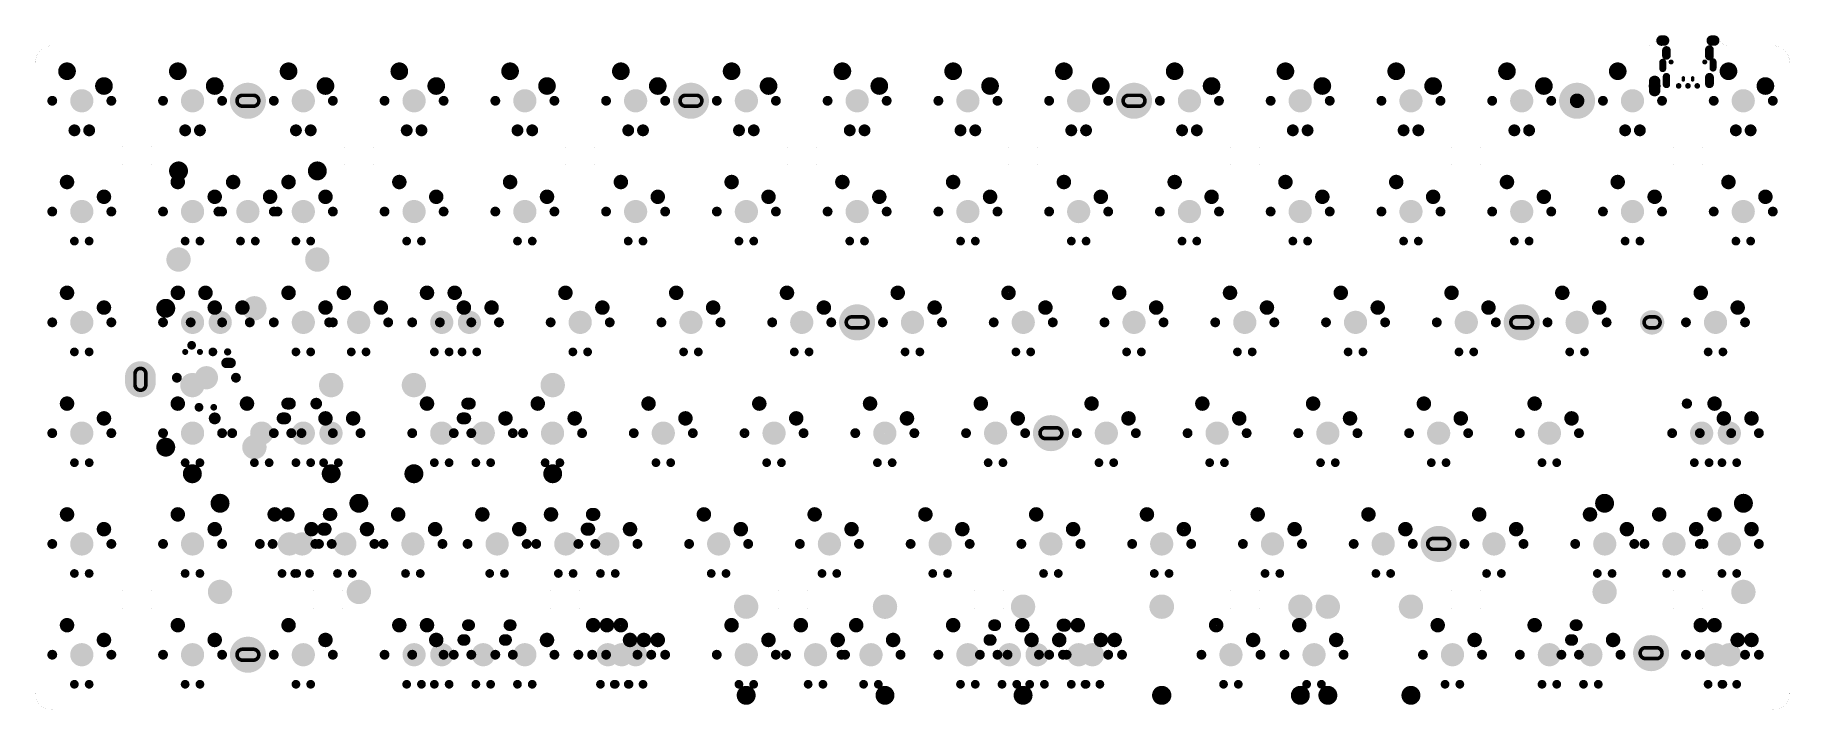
# Model space of a CAD drawing. Extents: x 623 to 925, y 1388 to 1504.
import ezdxf

# ---------------------------------------------------------------- set-up
doc = ezdxf.new("R2010")
doc.units = 0
doc.layers.get('0').update_dxf_attribs({"linetype": 'CONTINUOUS'})
for name, color, linetype in [('BOTTOMSOLDER', 6, 'CONTINUOUS'), ('KEEPOUTLAYER', 6, 'CONTINUOUS'), ('PADHOLELAYER', 156, 'CONTINUOUS')]:
    doc.layers.add(name, color=color, linetype=linetype)

# ---------------------------------------------------------------- blocks, each defined once
blk = doc.blocks.new('USB_MINI_B______1')
at = {"layer": 'BOTTOMSOLDER'}
for points, const_width in [([(-3.56, 1.99), (-3.56, 2.83)], 1.5), ([(3.84, 1.86), (3.84, 2.97)], 1.5), ([(-3.56, -3.01), (-3.56, -1.67)], 1.27), ([(-0.66, -1.88), (-0.66, -2.23)], 0.603), ([(0.94, -1.88), (0.94, -2.23)], 0.603), ([(3.84, -2.89), (3.84, -1.79)], 1.51)]:
    blk.add_lwpolyline(points, dxfattribs=dict(at, const_width=const_width))
for points, const_width in [([(-3.94, 2.83, 1), (-3.19, 2.83, 1)], 0.749), ([(3.46, 2.97, 1), (4.21, 2.97, 1)], 0.749), ([(-3.94, 1.99, 1), (-3.19, 1.99, 1)], 0.749), ([(3.46, 1.86, 1), (4.21, 1.86, 1)], 0.749), ([(-3.88, -1.67, 1), (-3.24, -1.67, 1)], 0.635), ([(-3.88, -3.01, 1), (-3.24, -3.01, 1)], 0.635), ([(-1.7, -3.26, 1), (-1.22, -3.26, 1)], 0.483), ([(-0.81, -1.88, 1), (-0.51, -1.88, 1)], 0.302), ([(-0.81, -2.23, 1), (-0.51, -2.23, 1)], 0.302), ([(-0.1, -3.25, 1), (0.38, -3.25, 1)], 0.483), ([(0.79, -1.88, 1), (1.09, -1.88, 1)], 0.302), ([(0.79, -2.23, 1), (1.09, -2.23, 1)], 0.302), ([(1.5, -3.26, 1), (1.98, -3.26, 1)], 0.483), ([(3.46, -1.79, 1), (4.22, -1.79, 1)], 0.756), ([(3.46, -2.89, 1), (4.22, -2.89, 1)], 0.756)]:
    blk.add_lwpolyline(points, format="xyb", close=True, dxfattribs=dict(at, const_width=const_width))
at = {"layer": 'PADHOLELAYER'}
for points, const_width in [([(-3.86, 1.96), (-3.86, 2.86, -1), (-3.26, 2.86), (-3.26, 1.96, -1)], 0.2), ([(3.54, 1.96), (3.54, 2.86, -1), (4.14, 2.86), (4.14, 1.96, -1)], 0.2), ([(-3.86, -2.79), (-3.86, -1.89, -1), (-3.26, -1.89), (-3.26, -2.79, -1)], 0.2), ([(-1.59, -3.26, 1), (-1.34, -3.26, 1)], 0.25), ([(-0.76, -2.06, 1), (-0.56, -2.06, 1)], 0.2), ([(0.01, -3.25, 1), (0.26, -3.25, 1)], 0.25), ([(0.84, -2.06, 1), (1.04, -2.06, 1)], 0.2), ([(1.61, -3.26, 1), (1.86, -3.26, 1)], 0.25), ([(3.54, -2.79), (3.54, -1.89, -1), (4.14, -1.89), (4.14, -2.79, -1)], 0.2)]:
    blk.add_lwpolyline(points, format="xyb", close=True, dxfattribs=dict(at, const_width=const_width))
blk = doc.blocks.new('MX1UP__2')
at = {"layer": 'BOTTOMSOLDER'}
for points, const_width in [([(-1.53, 5.08, 1), (-1.01, 5.08, 1)], 0.521), ([(1.01, 5.08, 1), (1.53, 5.08, 1)], 0.521), ([(1.01, 5.08, 1), (1.53, 5.08, 1)], 0.521), ([(-5.5, 0, 1), (-4.66, 0, 1)], 0.85), ([(-1, 0, 1), (1, 0, 1)], 1.99), ([(4.66, 0, 1), (5.5, 0, 1)], 0.85), ([(-4.43, -2.54, 1), (-3.19, -2.54, 1)], 1.25), ([(1.92, -5.08, 1), (3.16, -5.08, 1)], 1.25)]:
    blk.add_lwpolyline(points, format="xyb", close=True, dxfattribs=dict(at, const_width=const_width))
at = {"layer": 'BOTTOMSOLDER', "const_width": 1.04}
blk.add_lwpolyline([(1.27, 5.08), (1.27, 5.08)], dxfattribs=at)
at = {"layer": 'PADHOLELAYER'}
for points, const_width in [([(-1.46, 5.08, 1), (-1.08, 5.08, 1)], 0.381), ([(1.08, 5.08, 1), (1.46, 5.08, 1)], 0.381), ([(-5.5, 0, 1), (-4.66, 0, 1)], 0.85), ([(-1, 0, 1), (1, 0, 1)], 1.99), ([(4.66, 0, 1), (5.5, 0, 1)], 0.85), ([(-4.19, -2.54, 1), (-3.43, -2.54, 1)], 0.751), ([(2.16, -5.08, 1), (2.92, -5.08, 1)], 0.751)]:
    blk.add_lwpolyline(points, format="xyb", close=True, dxfattribs=dict(at, const_width=const_width))
blk = doc.blocks.new('MX1UP__3')
at = {"layer": 'BOTTOMSOLDER'}
for points, const_width in [([(-1.64, 5.08, 1), (-0.89, 5.08, 1)], 0.75), ([(0.9, 5.08, 1), (1.65, 5.08, 1)], 0.75), ([(-5.5, 0, 1), (-4.66, 0, 1)], 0.85), ([(-1, 0, 1), (1, 0, 1)], 1.99), ([(4.66, 0, 1), (5.5, 0, 1)], 0.85), ([(-4.43, -2.54, 1), (-3.19, -2.54, 1)], 1.25), ([(1.92, -5.08, 1), (3.16, -5.08, 1)], 1.25)]:
    blk.add_lwpolyline(points, format="xyb", close=True, dxfattribs=dict(at, const_width=const_width))
at = {"layer": 'PADHOLELAYER'}
for points, const_width in [([(-1.47, 5.08, 1), (-1.07, 5.08, 1)], 0.4), ([(1.07, 5.08, 1), (1.47, 5.08, 1)], 0.4), ([(-5.5, 0, 1), (-4.66, 0, 1)], 0.85), ([(-1, 0, 1), (1, 0, 1)], 1.99), ([(4.66, 0, 1), (5.5, 0, 1)], 0.85), ([(-4.19, -2.54, 1), (-3.43, -2.54, 1)], 0.751), ([(2.16, -5.08, 1), (2.92, -5.08, 1)], 0.751)]:
    blk.add_lwpolyline(points, format="xyb", close=True, dxfattribs=dict(at, const_width=const_width))
blk = doc.blocks.new('MX1UP__4')
at = {"layer": 'BOTTOMSOLDER'}
for points, const_width in [([(-1.64, 5.08, 1), (-0.89, 5.08, 1)], 0.75), ([(0.9, 5.08, 1), (1.65, 5.08, 1)], 0.75), ([(-5.5, 0, 1), (-4.66, 0, 1)], 0.85), ([(-1, 0, 1), (1, 0, 1)], 1.99), ([(4.66, 0, 1), (5.5, 0, 1)], 0.85), ([(-4.43, -2.54, 1), (-3.19, -2.54, 1)], 1.25), ([(1.92, -5.08, 1), (3.16, -5.08, 1)], 1.25)]:
    blk.add_lwpolyline(points, format="xyb", close=True, dxfattribs=dict(at, const_width=const_width))
at = {"layer": 'PADHOLELAYER'}
for points, const_width in [([(-1.47, 5.08, 1), (-1.07, 5.08, 1)], 0.4), ([(1.07, 5.08, 1), (1.47, 5.08, 1)], 0.4), ([(-5.5, 0, 1), (-4.66, 0, 1)], 0.85), ([(-1, 0, 1), (1, 0, 1)], 1.99), ([(4.66, 0, 1), (5.5, 0, 1)], 0.85), ([(-4.19, -2.54, 1), (-3.43, -2.54, 1)], 0.751), ([(2.16, -5.08, 1), (2.92, -5.08, 1)], 0.751)]:
    blk.add_lwpolyline(points, format="xyb", close=True, dxfattribs=dict(at, const_width=const_width))
blk = doc.blocks.new('MX1UP__5')
at = {"layer": 'BOTTOMSOLDER'}
for points, const_width in [([(-1.64, 5.08, 1), (-0.89, 5.08, 1)], 0.75), ([(0.9, 5.08, 1), (1.65, 5.08, 1)], 0.75), ([(-5.5, 0, 1), (-4.66, 0, 1)], 0.85), ([(-1, 0, 1), (1, 0, 1)], 1.99), ([(4.66, 0, 1), (5.5, 0, 1)], 0.85), ([(-4.32, -2.54, 1), (-3.3, -2.54, 1)], 1.02), ([(1.92, -5.08, 1), (3.16, -5.08, 1)], 1.25)]:
    blk.add_lwpolyline(points, format="xyb", close=True, dxfattribs=dict(at, const_width=const_width))
at = {"layer": 'PADHOLELAYER'}
for points, const_width in [([(-1.47, 5.08, 1), (-1.07, 5.08, 1)], 0.4), ([(1.07, 5.08, 1), (1.47, 5.08, 1)], 0.4), ([(-5.5, 0, 1), (-4.66, 0, 1)], 0.85), ([(-1, 0, 1), (1, 0, 1)], 1.99), ([(4.66, 0, 1), (5.5, 0, 1)], 0.85), ([(-4.19, -2.54, 1), (-3.43, -2.54, 1)], 0.751), ([(2.16, -5.08, 1), (2.92, -5.08, 1)], 0.751)]:
    blk.add_lwpolyline(points, format="xyb", close=True, dxfattribs=dict(at, const_width=const_width))
blk = doc.blocks.new('MX1UP__6')
at = {"layer": 'BOTTOMSOLDER'}
for points, const_width in [([(-1.64, 5.08, 1), (-0.89, 5.08, 1)], 0.75), ([(0.9, 5.08, 1), (1.65, 5.08, 1)], 0.75), ([(-5.5, 0, 1), (-4.66, 0, 1)], 0.85), ([(-1, 0, 1), (1, 0, 1)], 1.99), ([(4.66, 0, 1), (5.5, 0, 1)], 0.85), ([(-4.43, -2.54, 1), (-3.19, -2.54, 1)], 1.25), ([(1.8, -5.08, 1), (2.81, -5.08, 1)], 1.02), ([(2.27, -5.08, 1), (3.28, -5.08, 1)], 1.02)]:
    blk.add_lwpolyline(points, format="xyb", close=True, dxfattribs=dict(at, const_width=const_width))
at = {"layer": 'BOTTOMSOLDER', "const_width": 2.03}
blk.add_lwpolyline([(2.77, -5.08), (2.31, -5.08)], dxfattribs=at)
at = {"layer": 'PADHOLELAYER'}
for points, const_width in [([(-1.47, 5.08, 1), (-1.07, 5.08, 1)], 0.4), ([(1.07, 5.08, 1), (1.47, 5.08, 1)], 0.4), ([(-5.5, 0, 1), (-4.66, 0, 1)], 0.85), ([(-1, 0, 1), (1, 0, 1)], 1.99), ([(4.66, 0, 1), (5.5, 0, 1)], 0.85), ([(-4.19, -2.54, 1), (-3.43, -2.54, 1)], 0.751), ([(2.16, -5.08, 1), (2.92, -5.08, 1)], 0.751)]:
    blk.add_lwpolyline(points, format="xyb", close=True, dxfattribs=dict(at, const_width=const_width))
blk = doc.blocks.new('MX1UP__7')
at = {"layer": 'BOTTOMSOLDER'}
for points, const_width in [([(-1.64, 5.08, 1), (-0.89, 5.08, 1)], 0.75), ([(0.9, 5.08, 1), (1.65, 5.08, 1)], 0.75), ([(-5.5, 0, 1), (-4.66, 0, 1)], 0.85), ([(-1, 0, 1), (1, 0, 1)], 1.99), ([(4.66, 0, 1), (5.5, 0, 1)], 0.85), ([(-4.43, -2.54, 1), (-3.19, -2.54, 1)], 1.25), ([(1.8, -5.08, 1), (2.81, -5.08, 1)], 1.02), ([(2.27, -5.08, 1), (3.28, -5.08, 1)], 1.02)]:
    blk.add_lwpolyline(points, format="xyb", close=True, dxfattribs=dict(at, const_width=const_width))
at = {"layer": 'BOTTOMSOLDER', "const_width": 2.03}
blk.add_lwpolyline([(2.77, -5.08), (2.31, -5.08)], dxfattribs=at)
at = {"layer": 'PADHOLELAYER'}
for points, const_width in [([(-1.47, 5.08, 1), (-1.07, 5.08, 1)], 0.4), ([(1.07, 5.08, 1), (1.47, 5.08, 1)], 0.4), ([(-5.5, 0, 1), (-4.66, 0, 1)], 0.85), ([(-1, 0, 1), (1, 0, 1)], 1.99), ([(4.66, 0, 1), (5.5, 0, 1)], 0.85), ([(-4.19, -2.54, 1), (-3.43, -2.54, 1)], 0.751), ([(2.16, -5.08, 1), (2.92, -5.08, 1)], 0.751)]:
    blk.add_lwpolyline(points, format="xyb", close=True, dxfattribs=dict(at, const_width=const_width))
blk = doc.blocks.new('MX1UP___8')
at = {"layer": 'BOTTOMSOLDER'}
for points, const_width in [([(-1.64, 5.08, 1), (-0.89, 5.08, 1)], 0.75), ([(0.9, 5.08, 1), (1.65, 5.08, 1)], 0.75), ([(-5.5, 0, 1), (-4.66, 0, 1)], 0.85), ([(-1, 0, 1), (1, 0, 1)], 1.99), ([(4.66, 0, 1), (5.5, 0, 1)], 0.85), ([(-4.43, -2.54, 1), (-3.19, -2.54, 1)], 1.25), ([(1.92, -5.08, 1), (3.16, -5.08, 1)], 1.25)]:
    blk.add_lwpolyline(points, format="xyb", close=True, dxfattribs=dict(at, const_width=const_width))
at = {"layer": 'PADHOLELAYER'}
for points, const_width in [([(-1.47, 5.08, 1), (-1.07, 5.08, 1)], 0.4), ([(1.07, 5.08, 1), (1.47, 5.08, 1)], 0.4), ([(-5.5, 0, 1), (-4.66, 0, 1)], 0.85), ([(-1, 0, 1), (1, 0, 1)], 1.99), ([(4.66, 0, 1), (5.5, 0, 1)], 0.85), ([(-4.19, -2.54, 1), (-3.43, -2.54, 1)], 0.751), ([(2.16, -5.08, 1), (2.92, -5.08, 1)], 0.751)]:
    blk.add_lwpolyline(points, format="xyb", close=True, dxfattribs=dict(at, const_width=const_width))
blk = doc.blocks.new('MX1UP__9')
at = {"layer": 'BOTTOMSOLDER'}
for points, const_width in [([(-1.64, 5.08, 1), (-0.89, 5.08, 1)], 0.75), ([(0.9, 5.08, 1), (1.65, 5.08, 1)], 0.75), ([(-5.5, 0, 1), (-4.66, 0, 1)], 0.85), ([(-1, 0, 1), (1, 0, 1)], 1.99), ([(4.66, 0, 1), (5.5, 0, 1)], 0.85), ([(-4.43, -2.54, 1), (-3.19, -2.54, 1)], 1.25), ([(1.92, -5.08, 1), (2.91, -5.08, 1)], 0.996), ([(2.17, -5.08, 1), (3.16, -5.08, 1)], 0.996)]:
    blk.add_lwpolyline(points, format="xyb", close=True, dxfattribs=dict(at, const_width=const_width))
at = {"layer": 'BOTTOMSOLDER', "const_width": 1.99}
blk.add_lwpolyline([(2.67, -5.08), (2.41, -5.08)], dxfattribs=at)
at = {"layer": 'PADHOLELAYER'}
for points, const_width in [([(-1.47, 5.08, 1), (-1.07, 5.08, 1)], 0.4), ([(1.07, 5.08, 1), (1.47, 5.08, 1)], 0.4), ([(-5.5, 0, 1), (-4.66, 0, 1)], 0.85), ([(-1, 0, 1), (1, 0, 1)], 1.99), ([(4.66, 0, 1), (5.5, 0, 1)], 0.85), ([(-4.19, -2.54, 1), (-3.43, -2.54, 1)], 0.751), ([(2.16, -5.08, 1), (2.92, -5.08, 1)], 0.751)]:
    blk.add_lwpolyline(points, format="xyb", close=True, dxfattribs=dict(at, const_width=const_width))
blk = doc.blocks.new('MX1UP__10')
at = {"layer": 'BOTTOMSOLDER'}
for points, const_width in [([(-1.64, 5.08, 1), (-0.89, 5.08, 1)], 0.75), ([(0.9, 5.08, 1), (1.65, 5.08, 1)], 0.75), ([(-5.5, 0, 1), (-4.66, 0, 1)], 0.85), ([(-1, 0, 1), (1, 0, 1)], 1.99), ([(4.66, 0, 1), (5.5, 0, 1)], 0.85), ([(-4.43, -2.54, 1), (-3.19, -2.54, 1)], 1.25), ([(1.92, -5.08, 1), (3.16, -5.08, 1)], 1.25)]:
    blk.add_lwpolyline(points, format="xyb", close=True, dxfattribs=dict(at, const_width=const_width))
at = {"layer": 'PADHOLELAYER'}
for points, const_width in [([(-1.47, 5.08, 1), (-1.07, 5.08, 1)], 0.4), ([(1.07, 5.08, 1), (1.47, 5.08, 1)], 0.4), ([(-5.5, 0, 1), (-4.66, 0, 1)], 0.85), ([(-1, 0, 1), (1, 0, 1)], 1.99), ([(4.66, 0, 1), (5.5, 0, 1)], 0.85), ([(-4.19, -2.54, 1), (-3.43, -2.54, 1)], 0.751), ([(2.16, -5.08, 1), (2.92, -5.08, 1)], 0.751)]:
    blk.add_lwpolyline(points, format="xyb", close=True, dxfattribs=dict(at, const_width=const_width))
blk = doc.blocks.new('MX1UP___11')
at = {"layer": 'BOTTOMSOLDER'}
for points, const_width in [([(-1.64, 5.08, 1), (-0.89, 5.08, 1)], 0.75), ([(0.9, 5.08, 1), (1.65, 5.08, 1)], 0.75), ([(-5.5, 0, 1), (-4.66, 0, 1)], 0.85), ([(-1, 0, 1), (1, 0, 1)], 1.99), ([(4.66, 0, 1), (5.5, 0, 1)], 0.85), ([(-4.43, -2.54, 1), (-3.19, -2.54, 1)], 1.25), ([(1.92, -5.08, 1), (3.16, -5.08, 1)], 1.25)]:
    blk.add_lwpolyline(points, format="xyb", close=True, dxfattribs=dict(at, const_width=const_width))
at = {"layer": 'PADHOLELAYER'}
for points, const_width in [([(-1.47, 5.08, 1), (-1.07, 5.08, 1)], 0.4), ([(1.07, 5.08, 1), (1.47, 5.08, 1)], 0.4), ([(-5.5, 0, 1), (-4.66, 0, 1)], 0.85), ([(-1, 0, 1), (1, 0, 1)], 1.99), ([(4.66, 0, 1), (5.5, 0, 1)], 0.85), ([(-4.19, -2.54, 1), (-3.43, -2.54, 1)], 0.751), ([(2.16, -5.08, 1), (2.92, -5.08, 1)], 0.751)]:
    blk.add_lwpolyline(points, format="xyb", close=True, dxfattribs=dict(at, const_width=const_width))
blk = doc.blocks.new('MX1UP__12')
at = {"layer": 'BOTTOMSOLDER'}
for points, const_width in [([(-1.64, 5.08, 1), (-0.89, 5.08, 1)], 0.75), ([(0.9, 5.08, 1), (1.65, 5.08, 1)], 0.75), ([(-5.5, 0, 1), (-4.66, 0, 1)], 0.85), ([(-1, 0, 1), (1, 0, 1)], 1.99), ([(4.66, 0, 1), (5.5, 0, 1)], 0.85), ([(-4.43, -2.54, 1), (-3.44, -2.54, 1)], 0.996), ([(-4.18, -2.54, 1), (-3.19, -2.54, 1)], 0.996), ([(1.92, -5.08, 1), (2.91, -5.08, 1)], 0.996), ([(2.17, -5.08, 1), (3.16, -5.08, 1)], 0.996)]:
    blk.add_lwpolyline(points, format="xyb", close=True, dxfattribs=dict(at, const_width=const_width))
at = {"layer": 'BOTTOMSOLDER', "const_width": 1.99}
for points in [[(-3.68, -2.54), (-3.94, -2.54)], [(2.67, -5.08), (2.41, -5.08)]]:
    blk.add_lwpolyline(points, dxfattribs=at)
at = {"layer": 'PADHOLELAYER'}
for points, const_width in [([(-1.47, 5.08, 1), (-1.07, 5.08, 1)], 0.4), ([(1.07, 5.08, 1), (1.47, 5.08, 1)], 0.4), ([(-5.5, 0, 1), (-4.66, 0, 1)], 0.85), ([(-1, 0, 1), (1, 0, 1)], 1.99), ([(4.66, 0, 1), (5.5, 0, 1)], 0.85), ([(-4.19, -2.54, 1), (-3.43, -2.54, 1)], 0.751), ([(2.16, -5.08, 1), (2.92, -5.08, 1)], 0.751)]:
    blk.add_lwpolyline(points, format="xyb", close=True, dxfattribs=dict(at, const_width=const_width))
blk = doc.blocks.new('MX1UP__13')
at = {"layer": 'BOTTOMSOLDER'}
for points, const_width in [([(-1.64, 5.08, 1), (-0.89, 5.08, 1)], 0.75), ([(0.9, 5.08, 1), (1.65, 5.08, 1)], 0.75), ([(-5.5, 0, 1), (-4.66, 0, 1)], 0.85), ([(-1, 0, 1), (1, 0, 1)], 1.99), ([(4.66, 0, 1), (5.5, 0, 1)], 0.85), ([(-4.43, -2.54, 1), (-3.44, -2.54, 1)], 0.996), ([(-4.18, -2.54, 1), (-3.19, -2.54, 1)], 0.996), ([(1.92, -5.08, 1), (3.16, -5.08, 1)], 1.25)]:
    blk.add_lwpolyline(points, format="xyb", close=True, dxfattribs=dict(at, const_width=const_width))
at = {"layer": 'BOTTOMSOLDER', "const_width": 1.99}
blk.add_lwpolyline([(-3.68, -2.54), (-3.94, -2.54)], dxfattribs=at)
at = {"layer": 'PADHOLELAYER'}
for points, const_width in [([(-1.47, 5.08, 1), (-1.07, 5.08, 1)], 0.4), ([(1.07, 5.08, 1), (1.47, 5.08, 1)], 0.4), ([(-5.5, 0, 1), (-4.66, 0, 1)], 0.85), ([(-1, 0, 1), (1, 0, 1)], 1.99), ([(4.66, 0, 1), (5.5, 0, 1)], 0.85), ([(-4.19, -2.54, 1), (-3.43, -2.54, 1)], 0.751), ([(2.16, -5.08, 1), (2.92, -5.08, 1)], 0.751)]:
    blk.add_lwpolyline(points, format="xyb", close=True, dxfattribs=dict(at, const_width=const_width))
blk = doc.blocks.new('MX1UP__14')
at = {"layer": 'BOTTOMSOLDER'}
for points, const_width in [([(-1.64, 5.08, 1), (-0.89, 5.08, 1)], 0.75), ([(0.9, 5.08, 1), (1.65, 5.08, 1)], 0.75), ([(-5.5, 0, 1), (-4.66, 0, 1)], 0.85), ([(-1, 0, 1), (1, 0, 1)], 1.99), ([(4.66, 0, 1), (5.5, 0, 1)], 0.85), ([(-4.43, -2.54, 1), (-3.19, -2.54, 1)], 1.25), ([(1.85, -5.08, 1), (2.97, -5.08, 1)], 1.12), ([(2.11, -5.08, 1), (3.23, -5.08, 1)], 1.12)]:
    blk.add_lwpolyline(points, format="xyb", close=True, dxfattribs=dict(at, const_width=const_width))
at = {"layer": 'BOTTOMSOLDER', "const_width": 2.24}
blk.add_lwpolyline([(2.67, -5.08), (2.41, -5.08)], dxfattribs=at)
at = {"layer": 'PADHOLELAYER'}
for points, const_width in [([(-1.47, 5.08, 1), (-1.07, 5.08, 1)], 0.4), ([(1.07, 5.08, 1), (1.47, 5.08, 1)], 0.4), ([(-5.5, 0, 1), (-4.66, 0, 1)], 0.85), ([(-1, 0, 1), (1, 0, 1)], 1.99), ([(4.66, 0, 1), (5.5, 0, 1)], 0.85), ([(-4.19, -2.54, 1), (-3.43, -2.54, 1)], 0.751), ([(2.16, -5.08, 1), (2.92, -5.08, 1)], 0.751)]:
    blk.add_lwpolyline(points, format="xyb", close=True, dxfattribs=dict(at, const_width=const_width))
blk = doc.blocks.new('MX1UP__15')
at = {"layer": 'BOTTOMSOLDER'}
for points, const_width in [([(-1.64, 5.08, 1), (-0.89, 5.08, 1)], 0.75), ([(0.9, 5.08, 1), (1.65, 5.08, 1)], 0.75), ([(-5.5, 0, 1), (-4.66, 0, 1)], 0.85), ([(-1, 0, 1), (1, 0, 1)], 1.99), ([(4.66, 0, 1), (5.5, 0, 1)], 0.85), ([(-4.43, -2.54, 1), (-3.44, -2.54, 1)], 0.996), ([(-4.18, -2.54, 1), (-3.19, -2.54, 1)], 0.996), ([(1.92, -5.08, 1), (3.16, -5.08, 1)], 1.25)]:
    blk.add_lwpolyline(points, format="xyb", close=True, dxfattribs=dict(at, const_width=const_width))
at = {"layer": 'BOTTOMSOLDER', "const_width": 1.99}
blk.add_lwpolyline([(-3.68, -2.54), (-3.94, -2.54)], dxfattribs=at)
at = {"layer": 'PADHOLELAYER'}
for points, const_width in [([(-1.47, 5.08, 1), (-1.07, 5.08, 1)], 0.4), ([(1.07, 5.08, 1), (1.47, 5.08, 1)], 0.4), ([(-5.5, 0, 1), (-4.66, 0, 1)], 0.85), ([(-1, 0, 1), (1, 0, 1)], 1.99), ([(4.66, 0, 1), (5.5, 0, 1)], 0.85), ([(-4.19, -2.54, 1), (-3.43, -2.54, 1)], 0.751), ([(2.16, -5.08, 1), (2.92, -5.08, 1)], 0.751)]:
    blk.add_lwpolyline(points, format="xyb", close=True, dxfattribs=dict(at, const_width=const_width))
blk = doc.blocks.new('MX1UP__16')
at = {"layer": 'BOTTOMSOLDER'}
for points, const_width in [([(-1.64, 5.08, 1), (-0.89, 5.08, 1)], 0.75), ([(0.9, 5.08, 1), (1.65, 5.08, 1)], 0.75), ([(-5.5, 0, 1), (-4.66, 0, 1)], 0.85), ([(-1, 0, 1), (1, 0, 1)], 1.99), ([(4.66, 0, 1), (5.5, 0, 1)], 0.85), ([(-4.43, -2.54, 1), (-3.19, -2.54, 1)], 1.25), ([(1.92, -5.08, 1), (3.16, -5.08, 1)], 1.25)]:
    blk.add_lwpolyline(points, format="xyb", close=True, dxfattribs=dict(at, const_width=const_width))
at = {"layer": 'PADHOLELAYER'}
for points, const_width in [([(-1.47, 5.08, 1), (-1.07, 5.08, 1)], 0.4), ([(1.07, 5.08, 1), (1.47, 5.08, 1)], 0.4), ([(-5.5, 0, 1), (-4.66, 0, 1)], 0.85), ([(-1, 0, 1), (1, 0, 1)], 1.99), ([(4.66, 0, 1), (5.5, 0, 1)], 0.85), ([(-4.19, -2.54, 1), (-3.43, -2.54, 1)], 0.751), ([(2.16, -5.08, 1), (2.92, -5.08, 1)], 0.751)]:
    blk.add_lwpolyline(points, format="xyb", close=True, dxfattribs=dict(at, const_width=const_width))
blk = doc.blocks.new('MX1UP__17')
at = {"layer": 'BOTTOMSOLDER'}
for points, const_width in [([(-1.64, 5.08, 1), (-0.89, 5.08, 1)], 0.75), ([(0.9, 5.08, 1), (1.65, 5.08, 1)], 0.75), ([(-5.5, 0, 1), (-4.66, 0, 1)], 0.85), ([(-1, 0, 1), (1, 0, 1)], 1.99), ([(4.66, 0, 1), (5.5, 0, 1)], 0.85), ([(-4.43, -2.54, 1), (-3.44, -2.54, 1)], 0.996), ([(-4.18, -2.54, 1), (-3.19, -2.54, 1)], 0.996), ([(1.92, -5.08, 1), (3.16, -5.08, 1)], 1.25)]:
    blk.add_lwpolyline(points, format="xyb", close=True, dxfattribs=dict(at, const_width=const_width))
at = {"layer": 'BOTTOMSOLDER', "const_width": 1.99}
blk.add_lwpolyline([(-3.68, -2.54), (-3.94, -2.54)], dxfattribs=at)
at = {"layer": 'PADHOLELAYER'}
for points, const_width in [([(-1.47, 5.08, 1), (-1.07, 5.08, 1)], 0.4), ([(1.07, 5.08, 1), (1.47, 5.08, 1)], 0.4), ([(-5.5, 0, 1), (-4.66, 0, 1)], 0.85), ([(-1, 0, 1), (1, 0, 1)], 1.99), ([(4.66, 0, 1), (5.5, 0, 1)], 0.85), ([(-4.19, -2.54, 1), (-3.43, -2.54, 1)], 0.751), ([(2.16, -5.08, 1), (2.92, -5.08, 1)], 0.751)]:
    blk.add_lwpolyline(points, format="xyb", close=True, dxfattribs=dict(at, const_width=const_width))
blk = doc.blocks.new('MX1UP__18')
at = {"layer": 'BOTTOMSOLDER'}
for points, const_width in [([(-1.56, 5.08, 1), (-0.98, 5.08, 1)], 0.572), ([(0.9, 5.08, 1), (1.65, 5.08, 1)], 0.75), ([(-5.5, 0, 1), (-4.66, 0, 1)], 0.85), ([(-1, 0, 1), (1, 0, 1)], 1.99), ([(4.66, 0, 1), (5.5, 0, 1)], 0.85), ([(-4.62, -2.54, 1), (-3.73, -2.54, 1)], 0.889), ([(-3.89, -2.54, 1), (-3, -2.54, 1)], 0.889), ([(2.17, -5.58, 1), (2.91, -5.58, 1)], 0.749)]:
    blk.add_lwpolyline(points, format="xyb", close=True, dxfattribs=dict(at, const_width=const_width))
at = {"layer": 'BOTTOMSOLDER', "const_width": 1.78}
blk.add_lwpolyline([(-3.45, -2.54), (-4.17, -2.54)], dxfattribs=at)
at = {"layer": 'PADHOLELAYER'}
for points, const_width in [([(-1.47, 5.08, 1), (-1.07, 5.08, 1)], 0.4), ([(1.07, 5.08, 1), (1.47, 5.08, 1)], 0.4), ([(-5.5, 0, 1), (-4.66, 0, 1)], 0.85), ([(-1, 0, 1), (1, 0, 1)], 1.99), ([(4.66, 0, 1), (5.5, 0, 1)], 0.85), ([(-4.19, -2.54, 1), (-3.43, -2.54, 1)], 0.751), ([(2.23, -5.58, 1), (2.85, -5.58, 1)], 0.622)]:
    blk.add_lwpolyline(points, format="xyb", close=True, dxfattribs=dict(at, const_width=const_width))
blk = doc.blocks.new('MX1UP__19')
at = {"layer": 'BOTTOMSOLDER'}
for points, const_width in [([(-1.64, 5.08, 1), (-0.89, 5.08, 1)], 0.75), ([(0.9, 5.08, 1), (1.65, 5.08, 1)], 0.75), ([(-5.5, 0, 1), (-4.66, 0, 1)], 0.85), ([(-1, 0, 1), (1, 0, 1)], 1.99), ([(4.66, 0, 1), (5.5, 0, 1)], 0.85), ([(-4.43, -2.54, 1), (-3.19, -2.54, 1)], 1.25), ([(2.04, -5.08, 1), (3.04, -5.08, 1)], 1)]:
    blk.add_lwpolyline(points, format="xyb", close=True, dxfattribs=dict(at, const_width=const_width))
at = {"layer": 'PADHOLELAYER'}
for points, const_width in [([(-1.47, 5.08, 1), (-1.07, 5.08, 1)], 0.4), ([(1.07, 5.08, 1), (1.47, 5.08, 1)], 0.4), ([(-5.5, 0, 1), (-4.66, 0, 1)], 0.85), ([(-1, 0, 1), (1, 0, 1)], 1.99), ([(4.66, 0, 1), (5.5, 0, 1)], 0.85), ([(-4.19, -2.54, 1), (-3.43, -2.54, 1)], 0.751), ([(2.16, -5.08, 1), (2.92, -5.08, 1)], 0.751)]:
    blk.add_lwpolyline(points, format="xyb", close=True, dxfattribs=dict(at, const_width=const_width))
blk = doc.blocks.new('MX1UP__20')
at = {"layer": 'BOTTOMSOLDER'}
for points, const_width in [([(-1.64, 5.08, 1), (-0.89, 5.08, 1)], 0.75), ([(0.9, 5.08, 1), (1.65, 5.08, 1)], 0.75), ([(-5.5, 0, 1), (-4.66, 0, 1)], 0.85), ([(-1, 0, 1), (1, 0, 1)], 1.99), ([(4.66, 0, 1), (5.5, 0, 1)], 0.85), ([(-4.43, -2.54, 1), (-3.19, -2.54, 1)], 1.25), ([(1.92, -5.08, 1), (3.16, -5.08, 1)], 1.25)]:
    blk.add_lwpolyline(points, format="xyb", close=True, dxfattribs=dict(at, const_width=const_width))
at = {"layer": 'PADHOLELAYER'}
for points, const_width in [([(-1.47, 5.08, 1), (-1.07, 5.08, 1)], 0.4), ([(1.07, 5.08, 1), (1.47, 5.08, 1)], 0.4), ([(-5.5, 0, 1), (-4.66, 0, 1)], 0.85), ([(-1, 0, 1), (1, 0, 1)], 1.99), ([(4.66, 0, 1), (5.5, 0, 1)], 0.85), ([(-4.19, -2.54, 1), (-3.43, -2.54, 1)], 0.751), ([(2.16, -5.08, 1), (2.92, -5.08, 1)], 0.751)]:
    blk.add_lwpolyline(points, format="xyb", close=True, dxfattribs=dict(at, const_width=const_width))
blk = doc.blocks.new('MX1UP__21')
at = {"layer": 'BOTTOMSOLDER'}
for points, const_width in [([(-1.64, 5.08, 1), (-0.89, 5.08, 1)], 0.75), ([(0.9, 5.08, 1), (1.65, 5.08, 1)], 0.75), ([(-5.5, 0, 1), (-4.66, 0, 1)], 0.85), ([(-1, 0, 1), (1, 0, 1)], 1.99), ([(4.66, 0, 1), (5.5, 0, 1)], 0.85), ([(-4.43, -2.54, 1), (-3.19, -2.54, 1)], 1.25), ([(1.92, -5.08, 1), (3.16, -5.08, 1)], 1.25)]:
    blk.add_lwpolyline(points, format="xyb", close=True, dxfattribs=dict(at, const_width=const_width))
at = {"layer": 'PADHOLELAYER'}
for points, const_width in [([(-1.47, 5.08, 1), (-1.07, 5.08, 1)], 0.4), ([(1.07, 5.08, 1), (1.47, 5.08, 1)], 0.4), ([(-5.5, 0, 1), (-4.66, 0, 1)], 0.85), ([(-1, 0, 1), (1, 0, 1)], 1.99), ([(4.66, 0, 1), (5.5, 0, 1)], 0.85), ([(-4.19, -2.54, 1), (-3.43, -2.54, 1)], 0.751), ([(2.16, -5.08, 1), (2.92, -5.08, 1)], 0.751)]:
    blk.add_lwpolyline(points, format="xyb", close=True, dxfattribs=dict(at, const_width=const_width))
blk = doc.blocks.new('MX1UP__22')
at = {"layer": 'BOTTOMSOLDER'}
for points, const_width in [([(-1.64, 5.08, 1), (-0.89, 5.08, 1)], 0.75), ([(0.9, 5.08, 1), (1.65, 5.08, 1)], 0.75), ([(-5.5, 0, 1), (-4.66, 0, 1)], 0.85), ([(-1, 0, 1), (1, 0, 1)], 1.99), ([(4.66, 0, 1), (5.5, 0, 1)], 0.85), ([(-4.43, -2.54, 1), (-3.19, -2.54, 1)], 1.25), ([(1.92, -5.08, 1), (3.16, -5.08, 1)], 1.25)]:
    blk.add_lwpolyline(points, format="xyb", close=True, dxfattribs=dict(at, const_width=const_width))
at = {"layer": 'PADHOLELAYER'}
for points, const_width in [([(-1.47, 5.08, 1), (-1.07, 5.08, 1)], 0.4), ([(1.07, 5.08, 1), (1.47, 5.08, 1)], 0.4), ([(-5.5, 0, 1), (-4.66, 0, 1)], 0.85), ([(-1, 0, 1), (1, 0, 1)], 1.99), ([(4.66, 0, 1), (5.5, 0, 1)], 0.85), ([(-4.19, -2.54, 1), (-3.43, -2.54, 1)], 0.751), ([(2.16, -5.08, 1), (2.92, -5.08, 1)], 0.751)]:
    blk.add_lwpolyline(points, format="xyb", close=True, dxfattribs=dict(at, const_width=const_width))
blk = doc.blocks.new('MX1UP__23')
at = {"layer": 'BOTTOMSOLDER'}
for points, const_width in [([(-1.64, 5.08, 1), (-0.89, 5.08, 1)], 0.75), ([(0.9, 5.08, 1), (1.65, 5.08, 1)], 0.75), ([(-5.5, 0, 1), (-4.66, 0, 1)], 0.85), ([(-1, 0, 1), (1, 0, 1)], 1.99), ([(4.66, 0, 1), (5.5, 0, 1)], 0.85), ([(-4.43, -2.54, 1), (-3.19, -2.54, 1)], 1.25), ([(1.92, -5.08, 1), (3.16, -5.08, 1)], 1.25)]:
    blk.add_lwpolyline(points, format="xyb", close=True, dxfattribs=dict(at, const_width=const_width))
at = {"layer": 'PADHOLELAYER'}
for points, const_width in [([(-1.47, 5.08, 1), (-1.07, 5.08, 1)], 0.4), ([(1.07, 5.08, 1), (1.47, 5.08, 1)], 0.4), ([(-5.5, 0, 1), (-4.66, 0, 1)], 0.85), ([(-1, 0, 1), (1, 0, 1)], 1.99), ([(4.66, 0, 1), (5.5, 0, 1)], 0.85), ([(-4.19, -2.54, 1), (-3.43, -2.54, 1)], 0.751), ([(2.16, -5.08, 1), (2.92, -5.08, 1)], 0.751)]:
    blk.add_lwpolyline(points, format="xyb", close=True, dxfattribs=dict(at, const_width=const_width))
blk = doc.blocks.new('MX1UP__24')
at = {"layer": 'BOTTOMSOLDER'}
for points, const_width in [([(-1.65, 5.08, 1), (-0.9, 5.08, 1)], 0.75), ([(0.89, 5.08, 1), (1.64, 5.08, 1)], 0.75), ([(-5.5, 0, 1), (-4.66, 0, 1)], 0.85), ([(-1, 0, 1), (1, 0, 1)], 1.99), ([(4.66, 0, 1), (5.5, 0, 1)], 0.85), ([(-4.43, -2.54, 1), (-3.19, -2.54, 1)], 1.25), ([(1.92, -5.08, 1), (3.16, -5.08, 1)], 1.25)]:
    blk.add_lwpolyline(points, format="xyb", close=True, dxfattribs=dict(at, const_width=const_width))
at = {"layer": 'PADHOLELAYER'}
for points, const_width in [([(-1.47, 5.08, 1), (-1.07, 5.08, 1)], 0.4), ([(1.07, 5.08, 1), (1.47, 5.08, 1)], 0.4), ([(-5.5, 0, 1), (-4.66, 0, 1)], 0.85), ([(-1, 0, 1), (1, 0, 1)], 1.99), ([(4.66, 0, 1), (5.5, 0, 1)], 0.85), ([(-4.19, -2.54, 1), (-3.43, -2.54, 1)], 0.751), ([(2.16, -5.08, 1), (2.92, -5.08, 1)], 0.751)]:
    blk.add_lwpolyline(points, format="xyb", close=True, dxfattribs=dict(at, const_width=const_width))
blk = doc.blocks.new('MX1UP__25')
at = {"layer": 'BOTTOMSOLDER'}
for points, const_width in [([(-1.65, 5.08, 1), (-0.9, 5.08, 1)], 0.75), ([(0.89, 5.08, 1), (1.64, 5.08, 1)], 0.75), ([(-5.5, 0, 1), (-4.66, 0, 1)], 0.85), ([(-1, 0, 1), (1, 0, 1)], 1.99), ([(4.66, 0, 1), (5.5, 0, 1)], 0.85), ([(-4.43, -2.54, 1), (-3.19, -2.54, 1)], 1.25), ([(1.92, -5.08, 1), (3.16, -5.08, 1)], 1.25)]:
    blk.add_lwpolyline(points, format="xyb", close=True, dxfattribs=dict(at, const_width=const_width))
at = {"layer": 'PADHOLELAYER'}
for points, const_width in [([(-1.47, 5.08, 1), (-1.07, 5.08, 1)], 0.4), ([(1.07, 5.08, 1), (1.47, 5.08, 1)], 0.4), ([(-5.5, 0, 1), (-4.66, 0, 1)], 0.85), ([(-1, 0, 1), (1, 0, 1)], 1.99), ([(4.66, 0, 1), (5.5, 0, 1)], 0.85), ([(-4.19, -2.54, 1), (-3.43, -2.54, 1)], 0.751), ([(2.16, -5.08, 1), (2.92, -5.08, 1)], 0.751)]:
    blk.add_lwpolyline(points, format="xyb", close=True, dxfattribs=dict(at, const_width=const_width))
blk = doc.blocks.new('MX1UP__26')
at = {"layer": 'BOTTOMSOLDER'}
for points, const_width in [([(-1.65, 5.08, 1), (-0.9, 5.08, 1)], 0.75), ([(0.89, 5.08, 1), (1.64, 5.08, 1)], 0.75), ([(-5.5, 0, 1), (-4.66, 0, 1)], 0.85), ([(-1, 0, 1), (1, 0, 1)], 1.99), ([(4.66, 0, 1), (5.5, 0, 1)], 0.85), ([(-4.43, -2.54, 1), (-3.19, -2.54, 1)], 1.25), ([(1.92, -5.08, 1), (3.16, -5.08, 1)], 1.25)]:
    blk.add_lwpolyline(points, format="xyb", close=True, dxfattribs=dict(at, const_width=const_width))
at = {"layer": 'PADHOLELAYER'}
for points, const_width in [([(-1.47, 5.08, 1), (-1.07, 5.08, 1)], 0.4), ([(1.07, 5.08, 1), (1.47, 5.08, 1)], 0.4), ([(-5.5, 0, 1), (-4.66, 0, 1)], 0.85), ([(-1, 0, 1), (1, 0, 1)], 1.99), ([(4.66, 0, 1), (5.5, 0, 1)], 0.85), ([(-4.19, -2.54, 1), (-3.43, -2.54, 1)], 0.751), ([(2.16, -5.08, 1), (2.92, -5.08, 1)], 0.751)]:
    blk.add_lwpolyline(points, format="xyb", close=True, dxfattribs=dict(at, const_width=const_width))
blk = doc.blocks.new('MX1UP__27')
at = {"layer": 'BOTTOMSOLDER'}
for points, const_width in [([(-1.64, 5.08, 1), (-0.89, 5.08, 1)], 0.75), ([(0.9, 5.08, 1), (1.65, 5.08, 1)], 0.75), ([(-5.5, 0, 1), (-4.66, 0, 1)], 0.85), ([(-1, 0, 1), (1, 0, 1)], 1.99), ([(4.66, 0, 1), (5.5, 0, 1)], 0.85), ([(-4.43, -2.54, 1), (-3.19, -2.54, 1)], 1.25), ([(1.92, -5.08, 1), (3.16, -5.08, 1)], 1.25)]:
    blk.add_lwpolyline(points, format="xyb", close=True, dxfattribs=dict(at, const_width=const_width))
at = {"layer": 'PADHOLELAYER'}
for points, const_width in [([(-1.47, 5.08, 1), (-1.07, 5.08, 1)], 0.4), ([(1.07, 5.08, 1), (1.47, 5.08, 1)], 0.4), ([(-5.5, 0, 1), (-4.66, 0, 1)], 0.85), ([(-1, 0, 1), (1, 0, 1)], 1.99), ([(4.66, 0, 1), (5.5, 0, 1)], 0.85), ([(-4.19, -2.54, 1), (-3.43, -2.54, 1)], 0.751), ([(2.16, -5.08, 1), (2.92, -5.08, 1)], 0.751)]:
    blk.add_lwpolyline(points, format="xyb", close=True, dxfattribs=dict(at, const_width=const_width))
blk = doc.blocks.new('MX1UP__28')
at = {"layer": 'BOTTOMSOLDER'}
for points, const_width in [([(-1.64, 5.08, 1), (-0.89, 5.08, 1)], 0.75), ([(0.9, 5.08, 1), (1.65, 5.08, 1)], 0.75), ([(-5.5, 0, 1), (-4.66, 0, 1)], 0.85), ([(-1, 0, 1), (1, 0, 1)], 1.99), ([(4.66, 0, 1), (5.5, 0, 1)], 0.85), ([(-4.43, -2.54, 1), (-3.19, -2.54, 1)], 1.25), ([(1.92, -5.08, 1), (3.16, -5.08, 1)], 1.25)]:
    blk.add_lwpolyline(points, format="xyb", close=True, dxfattribs=dict(at, const_width=const_width))
at = {"layer": 'PADHOLELAYER'}
for points, const_width in [([(-1.47, 5.08, 1), (-1.07, 5.08, 1)], 0.4), ([(1.07, 5.08, 1), (1.47, 5.08, 1)], 0.4), ([(-5.5, 0, 1), (-4.66, 0, 1)], 0.85), ([(-1, 0, 1), (1, 0, 1)], 1.99), ([(4.66, 0, 1), (5.5, 0, 1)], 0.85), ([(-4.19, -2.54, 1), (-3.43, -2.54, 1)], 0.751), ([(2.16, -5.08, 1), (2.92, -5.08, 1)], 0.751)]:
    blk.add_lwpolyline(points, format="xyb", close=True, dxfattribs=dict(at, const_width=const_width))
blk = doc.blocks.new('MX1UP__29')
at = {"layer": 'BOTTOMSOLDER'}
for points, const_width in [([(-1.64, 5.08, 1), (-0.89, 5.08, 1)], 0.75), ([(0.9, 5.08, 1), (1.65, 5.08, 1)], 0.75), ([(-5.5, 0, 1), (-4.66, 0, 1)], 0.85), ([(-1, 0, 1), (1, 0, 1)], 1.99), ([(4.66, 0, 1), (5.5, 0, 1)], 0.85), ([(-4.43, -2.54, 1), (-3.19, -2.54, 1)], 1.25), ([(1.92, -5.08, 1), (3.16, -5.08, 1)], 1.25)]:
    blk.add_lwpolyline(points, format="xyb", close=True, dxfattribs=dict(at, const_width=const_width))
at = {"layer": 'PADHOLELAYER'}
for points, const_width in [([(-1.47, 5.08, 1), (-1.07, 5.08, 1)], 0.4), ([(1.07, 5.08, 1), (1.47, 5.08, 1)], 0.4), ([(-5.5, 0, 1), (-4.66, 0, 1)], 0.85), ([(-1, 0, 1), (1, 0, 1)], 1.99), ([(4.66, 0, 1), (5.5, 0, 1)], 0.85), ([(-4.19, -2.54, 1), (-3.43, -2.54, 1)], 0.751), ([(2.16, -5.08, 1), (2.92, -5.08, 1)], 0.751)]:
    blk.add_lwpolyline(points, format="xyb", close=True, dxfattribs=dict(at, const_width=const_width))
blk = doc.blocks.new('MX1UP__30')
at = {"layer": 'BOTTOMSOLDER'}
for points, const_width in [([(-1.64, 5.08, 1), (-0.89, 5.08, 1)], 0.75), ([(0.9, 5.08, 1), (1.65, 5.08, 1)], 0.75), ([(-5.5, 0, 1), (-4.66, 0, 1)], 0.85), ([(-1, 0, 1), (1, 0, 1)], 1.99), ([(4.66, 0, 1), (5.5, 0, 1)], 0.85), ([(-4.43, -2.54, 1), (-3.19, -2.54, 1)], 1.25), ([(1.92, -5.08, 1), (3.16, -5.08, 1)], 1.25)]:
    blk.add_lwpolyline(points, format="xyb", close=True, dxfattribs=dict(at, const_width=const_width))
at = {"layer": 'PADHOLELAYER'}
for points, const_width in [([(-1.47, 5.08, 1), (-1.07, 5.08, 1)], 0.4), ([(1.07, 5.08, 1), (1.47, 5.08, 1)], 0.4), ([(-5.5, 0, 1), (-4.66, 0, 1)], 0.85), ([(-1, 0, 1), (1, 0, 1)], 1.99), ([(4.66, 0, 1), (5.5, 0, 1)], 0.85), ([(-4.19, -2.54, 1), (-3.43, -2.54, 1)], 0.751), ([(2.16, -5.08, 1), (2.92, -5.08, 1)], 0.751)]:
    blk.add_lwpolyline(points, format="xyb", close=True, dxfattribs=dict(at, const_width=const_width))
blk = doc.blocks.new('MX1UP__32')
at = {"layer": 'BOTTOMSOLDER'}
for points, const_width in [([(-1.64, 5.08, 1), (-0.89, 5.08, 1)], 0.75), ([(0.9, 5.08, 1), (1.65, 5.08, 1)], 0.75), ([(-5.5, 0, 1), (-4.66, 0, 1)], 0.85), ([(-1, 0, 1), (1, 0, 1)], 1.99), ([(4.66, 0, 1), (5.5, 0, 1)], 0.85), ([(-4.43, -2.54, 1), (-3.19, -2.54, 1)], 1.25), ([(1.92, -5.08, 1), (3.16, -5.08, 1)], 1.25)]:
    blk.add_lwpolyline(points, format="xyb", close=True, dxfattribs=dict(at, const_width=const_width))
at = {"layer": 'PADHOLELAYER'}
for points, const_width in [([(-1.47, 5.08, 1), (-1.07, 5.08, 1)], 0.4), ([(1.07, 5.08, 1), (1.47, 5.08, 1)], 0.4), ([(-5.5, 0, 1), (-4.66, 0, 1)], 0.85), ([(-1, 0, 1), (1, 0, 1)], 1.99), ([(4.66, 0, 1), (5.5, 0, 1)], 0.85), ([(-4.19, -2.54, 1), (-3.43, -2.54, 1)], 0.751), ([(2.16, -5.08, 1), (2.92, -5.08, 1)], 0.751)]:
    blk.add_lwpolyline(points, format="xyb", close=True, dxfattribs=dict(at, const_width=const_width))
blk = doc.blocks.new('MX1UP__33')
at = {"layer": 'BOTTOMSOLDER'}
for points, const_width in [([(-1.65, 5.08, 1), (-0.9, 5.08, 1)], 0.75), ([(0.89, 5.08, 1), (1.64, 5.08, 1)], 0.75), ([(-5.5, 0, 1), (-4.66, 0, 1)], 0.85), ([(-1, 0, 1), (1, 0, 1)], 1.99), ([(4.66, 0, 1), (5.5, 0, 1)], 0.85), ([(-4.43, -2.54, 1), (-3.19, -2.54, 1)], 1.25), ([(1.92, -5.08, 1), (3.16, -5.08, 1)], 1.25)]:
    blk.add_lwpolyline(points, format="xyb", close=True, dxfattribs=dict(at, const_width=const_width))
at = {"layer": 'PADHOLELAYER'}
for points, const_width in [([(-1.47, 5.08, 1), (-1.07, 5.08, 1)], 0.4), ([(1.07, 5.08, 1), (1.47, 5.08, 1)], 0.4), ([(-5.5, 0, 1), (-4.66, 0, 1)], 0.85), ([(-1, 0, 1), (1, 0, 1)], 1.99), ([(4.66, 0, 1), (5.5, 0, 1)], 0.85), ([(-4.19, -2.54, 1), (-3.43, -2.54, 1)], 0.751), ([(2.16, -5.08, 1), (2.92, -5.08, 1)], 0.751)]:
    blk.add_lwpolyline(points, format="xyb", close=True, dxfattribs=dict(at, const_width=const_width))
blk = doc.blocks.new('MX1UP__35')
at = {"layer": 'BOTTOMSOLDER'}
for points, const_width in [([(-1.65, 5.08, 1), (-0.9, 5.08, 1)], 0.75), ([(0.89, 5.08, 1), (1.64, 5.08, 1)], 0.75), ([(-5.5, 0, 1), (-4.66, 0, 1)], 0.85), ([(-1, 0, 1), (1, 0, 1)], 1.99), ([(4.66, 0, 1), (5.5, 0, 1)], 0.85), ([(-4.43, -2.54, 1), (-3.19, -2.54, 1)], 1.25), ([(1.92, -5.08, 1), (3.16, -5.08, 1)], 1.25)]:
    blk.add_lwpolyline(points, format="xyb", close=True, dxfattribs=dict(at, const_width=const_width))
at = {"layer": 'PADHOLELAYER'}
for points, const_width in [([(-1.47, 5.08, 1), (-1.07, 5.08, 1)], 0.4), ([(1.07, 5.08, 1), (1.47, 5.08, 1)], 0.4), ([(-5.5, 0, 1), (-4.66, 0, 1)], 0.85), ([(-1, 0, 1), (1, 0, 1)], 1.99), ([(4.66, 0, 1), (5.5, 0, 1)], 0.85), ([(-4.19, -2.54, 1), (-3.43, -2.54, 1)], 0.751), ([(2.16, -5.08, 1), (2.92, -5.08, 1)], 0.751)]:
    blk.add_lwpolyline(points, format="xyb", close=True, dxfattribs=dict(at, const_width=const_width))
blk = doc.blocks.new('MX1UP__36')
at = {"layer": 'BOTTOMSOLDER'}
for points, const_width in [([(-1.64, 5.08, 1), (-0.89, 5.08, 1)], 0.75), ([(0.9, 5.08, 1), (1.65, 5.08, 1)], 0.75), ([(-5.5, 0, 1), (-4.66, 0, 1)], 0.85), ([(-1, 0, 1), (1, 0, 1)], 1.99), ([(4.66, 0, 1), (5.5, 0, 1)], 0.85), ([(-4.43, -2.54, 1), (-3.19, -2.54, 1)], 1.25), ([(1.92, -5.08, 1), (3.16, -5.08, 1)], 1.25)]:
    blk.add_lwpolyline(points, format="xyb", close=True, dxfattribs=dict(at, const_width=const_width))
at = {"layer": 'PADHOLELAYER'}
for points, const_width in [([(-1.47, 5.08, 1), (-1.07, 5.08, 1)], 0.4), ([(1.07, 5.08, 1), (1.47, 5.08, 1)], 0.4), ([(-5.5, 0, 1), (-4.66, 0, 1)], 0.85), ([(-1, 0, 1), (1, 0, 1)], 1.99), ([(4.66, 0, 1), (5.5, 0, 1)], 0.85), ([(-4.19, -2.54, 1), (-3.43, -2.54, 1)], 0.751), ([(2.16, -5.08, 1), (2.92, -5.08, 1)], 0.751)]:
    blk.add_lwpolyline(points, format="xyb", close=True, dxfattribs=dict(at, const_width=const_width))
blk = doc.blocks.new('MX1UP__37')
at = {"layer": 'BOTTOMSOLDER'}
for points, const_width in [([(-1.64, 5.08, 1), (-0.89, 5.08, 1)], 0.75), ([(0.9, 5.08, 1), (1.65, 5.08, 1)], 0.75), ([(-5.5, 0, 1), (-4.66, 0, 1)], 0.85), ([(-1, 0, 1), (1, 0, 1)], 1.99), ([(4.66, 0, 1), (5.5, 0, 1)], 0.85), ([(-4.43, -2.54, 1), (-3.19, -2.54, 1)], 1.25), ([(1.92, -5.08, 1), (3.16, -5.08, 1)], 1.25)]:
    blk.add_lwpolyline(points, format="xyb", close=True, dxfattribs=dict(at, const_width=const_width))
at = {"layer": 'PADHOLELAYER'}
for points, const_width in [([(-1.47, 5.08, 1), (-1.07, 5.08, 1)], 0.4), ([(1.07, 5.08, 1), (1.47, 5.08, 1)], 0.4), ([(-5.5, 0, 1), (-4.66, 0, 1)], 0.85), ([(-1, 0, 1), (1, 0, 1)], 1.99), ([(4.66, 0, 1), (5.5, 0, 1)], 0.85), ([(-4.19, -2.54, 1), (-3.43, -2.54, 1)], 0.751), ([(2.16, -5.08, 1), (2.92, -5.08, 1)], 0.751)]:
    blk.add_lwpolyline(points, format="xyb", close=True, dxfattribs=dict(at, const_width=const_width))
blk = doc.blocks.new('MX1UP__38')
at = {"layer": 'BOTTOMSOLDER'}
for points, const_width in [([(-1.65, 5.08, 1), (-0.9, 5.08, 1)], 0.75), ([(0.89, 5.08, 1), (1.64, 5.08, 1)], 0.75), ([(-5.5, 0, 1), (-4.66, 0, 1)], 0.85), ([(-1, 0, 1), (1, 0, 1)], 1.99), ([(4.66, 0, 1), (5.5, 0, 1)], 0.85), ([(-4.43, -2.54, 1), (-3.19, -2.54, 1)], 1.25), ([(1.92, -5.08, 1), (3.16, -5.08, 1)], 1.25)]:
    blk.add_lwpolyline(points, format="xyb", close=True, dxfattribs=dict(at, const_width=const_width))
at = {"layer": 'PADHOLELAYER'}
for points, const_width in [([(-1.47, 5.08, 1), (-1.07, 5.08, 1)], 0.4), ([(1.07, 5.08, 1), (1.47, 5.08, 1)], 0.4), ([(-5.5, 0, 1), (-4.66, 0, 1)], 0.85), ([(-1, 0, 1), (1, 0, 1)], 1.99), ([(4.66, 0, 1), (5.5, 0, 1)], 0.85), ([(-4.19, -2.54, 1), (-3.43, -2.54, 1)], 0.751), ([(2.16, -5.08, 1), (2.92, -5.08, 1)], 0.751)]:
    blk.add_lwpolyline(points, format="xyb", close=True, dxfattribs=dict(at, const_width=const_width))
blk = doc.blocks.new('MX1UP__39')
at = {"layer": 'BOTTOMSOLDER'}
for points, const_width in [([(-1.65, 5.08, 1), (-0.9, 5.08, 1)], 0.75), ([(0.89, 5.08, 1), (1.64, 5.08, 1)], 0.75), ([(-5.5, 0, 1), (-4.66, 0, 1)], 0.85), ([(-1, 0, 1), (1, 0, 1)], 1.99), ([(4.66, 0, 1), (5.5, 0, 1)], 0.85), ([(-4.43, -2.54, 1), (-3.19, -2.54, 1)], 1.25), ([(1.85, -5.08, 1), (2.97, -5.08, 1)], 1.12), ([(2.11, -5.08, 1), (3.23, -5.08, 1)], 1.12)]:
    blk.add_lwpolyline(points, format="xyb", close=True, dxfattribs=dict(at, const_width=const_width))
at = {"layer": 'BOTTOMSOLDER', "const_width": 2.24}
blk.add_lwpolyline([(2.67, -5.08), (2.41, -5.08)], dxfattribs=at)
at = {"layer": 'PADHOLELAYER'}
for points, const_width in [([(-1.47, 5.08, 1), (-1.07, 5.08, 1)], 0.4), ([(1.07, 5.08, 1), (1.47, 5.08, 1)], 0.4), ([(-5.5, 0, 1), (-4.66, 0, 1)], 0.85), ([(-1, 0, 1), (1, 0, 1)], 1.99), ([(4.66, 0, 1), (5.5, 0, 1)], 0.85), ([(-4.19, -2.54, 1), (-3.43, -2.54, 1)], 0.751), ([(2.16, -5.08, 1), (2.92, -5.08, 1)], 0.751)]:
    blk.add_lwpolyline(points, format="xyb", close=True, dxfattribs=dict(at, const_width=const_width))
blk = doc.blocks.new('MX1UP__40')
at = {"layer": 'BOTTOMSOLDER'}
for points, const_width in [([(-1.64, 5.08, 1), (-0.89, 5.08, 1)], 0.75), ([(0.9, 5.08, 1), (1.65, 5.08, 1)], 0.75), ([(-5.5, 0, 1), (-4.66, 0, 1)], 0.85), ([(-1, 0, 1), (1, 0, 1)], 1.99), ([(4.66, 0, 1), (5.5, 0, 1)], 0.85), ([(-4.43, -2.54, 1), (-3.19, -2.54, 1)], 1.25), ([(1.92, -5.08, 1), (3.16, -5.08, 1)], 1.25)]:
    blk.add_lwpolyline(points, format="xyb", close=True, dxfattribs=dict(at, const_width=const_width))
at = {"layer": 'PADHOLELAYER'}
for points, const_width in [([(-1.47, 5.08, 1), (-1.07, 5.08, 1)], 0.4), ([(1.07, 5.08, 1), (1.47, 5.08, 1)], 0.4), ([(-5.5, 0, 1), (-4.66, 0, 1)], 0.85), ([(-1, 0, 1), (1, 0, 1)], 1.99), ([(4.66, 0, 1), (5.5, 0, 1)], 0.85), ([(-4.19, -2.54, 1), (-3.43, -2.54, 1)], 0.751), ([(2.16, -5.08, 1), (2.92, -5.08, 1)], 0.751)]:
    blk.add_lwpolyline(points, format="xyb", close=True, dxfattribs=dict(at, const_width=const_width))
blk = doc.blocks.new('RGB_WS2812B_41')
at = {"layer": 'PADHOLELAYER'}
for points in [[(-2.5, 1.52), (-2.5, 1.52), (-2.5, 1.52), (-2.5, 1.52)], [(2.5, 1.52), (2.5, 1.52), (2.5, 1.52), (2.5, 1.52)], [(-2.5, -1.52), (-2.5, -1.52), (-2.5, -1.52), (-2.5, -1.52)], [(2.5, -1.52), (2.5, -1.52), (2.5, -1.52), (2.5, -1.52)]]:
    blk.add_lwpolyline(points, close=True, dxfattribs=at)
blk = doc.blocks.new('RGB_WS2812B_42')
at = {"layer": 'PADHOLELAYER'}
for points in [[(-2.5, 1.52), (-2.5, 1.52), (-2.5, 1.52), (-2.5, 1.52)], [(2.5, 1.52), (2.5, 1.52), (2.5, 1.52), (2.5, 1.52)], [(-2.5, -1.52), (-2.5, -1.52), (-2.5, -1.52), (-2.5, -1.52)], [(2.5, -1.52), (2.5, -1.52), (2.5, -1.52), (2.5, -1.52)]]:
    blk.add_lwpolyline(points, close=True, dxfattribs=at)
blk = doc.blocks.new('RGB_WS2812B_43')
at = {"layer": 'PADHOLELAYER'}
for points in [[(-2.5, 1.52), (-2.5, 1.52), (-2.5, 1.52), (-2.5, 1.52)], [(2.5, 1.52), (2.5, 1.52), (2.5, 1.52), (2.5, 1.52)], [(-2.5, -1.52), (-2.5, -1.52), (-2.5, -1.52), (-2.5, -1.52)], [(2.5, -1.52), (2.5, -1.52), (2.5, -1.52), (2.5, -1.52)]]:
    blk.add_lwpolyline(points, close=True, dxfattribs=at)
blk = doc.blocks.new('RGB_WS2812B_44')
at = {"layer": 'PADHOLELAYER'}
for points in [[(-2.5, 1.52), (-2.5, 1.52), (-2.5, 1.52), (-2.5, 1.52)], [(2.5, 1.52), (2.5, 1.52), (2.5, 1.52), (2.5, 1.52)], [(-2.5, -1.52), (-2.5, -1.52), (-2.5, -1.52), (-2.5, -1.52)], [(2.5, -1.52), (2.5, -1.52), (2.5, -1.52), (2.5, -1.52)]]:
    blk.add_lwpolyline(points, close=True, dxfattribs=at)
blk = doc.blocks.new('RGB_WS2812B_45')
at = {"layer": 'PADHOLELAYER'}
for points in [[(-2.5, 1.52), (-2.5, 1.52), (-2.5, 1.52), (-2.5, 1.52)], [(2.5, 1.52), (2.5, 1.52), (2.5, 1.52), (2.5, 1.52)], [(-2.5, -1.52), (-2.5, -1.52), (-2.5, -1.52), (-2.5, -1.52)], [(2.5, -1.52), (2.5, -1.52), (2.5, -1.52), (2.5, -1.52)]]:
    blk.add_lwpolyline(points, close=True, dxfattribs=at)
blk = doc.blocks.new('RGB_WS2812B_46')
at = {"layer": 'PADHOLELAYER'}
for points in [[(-2.5, 1.52), (-2.5, 1.52), (-2.5, 1.52), (-2.5, 1.52)], [(2.5, 1.52), (2.5, 1.52), (2.5, 1.52), (2.5, 1.52)], [(-2.5, -1.52), (-2.5, -1.52), (-2.5, -1.52), (-2.5, -1.52)], [(2.5, -1.52), (2.5, -1.52), (2.5, -1.52), (2.5, -1.52)]]:
    blk.add_lwpolyline(points, close=True, dxfattribs=at)
blk = doc.blocks.new('RGB_WS2812B_47')
at = {"layer": 'PADHOLELAYER'}
for points in [[(-2.5, 1.52), (-2.5, 1.52), (-2.5, 1.52), (-2.5, 1.52)], [(2.5, 1.52), (2.5, 1.52), (2.5, 1.52), (2.5, 1.52)], [(-2.5, -1.52), (-2.5, -1.52), (-2.5, -1.52), (-2.5, -1.52)], [(2.5, -1.52), (2.5, -1.52), (2.5, -1.52), (2.5, -1.52)]]:
    blk.add_lwpolyline(points, close=True, dxfattribs=at)
blk = doc.blocks.new('RGB_WS2812B_48')
at = {"layer": 'PADHOLELAYER'}
for points in [[(-2.5, 1.52), (-2.5, 1.52), (-2.5, 1.52), (-2.5, 1.52)], [(2.5, 1.52), (2.5, 1.52), (2.5, 1.52), (2.5, 1.52)], [(-2.5, -1.52), (-2.5, -1.52), (-2.5, -1.52), (-2.5, -1.52)], [(2.5, -1.52), (2.5, -1.52), (2.5, -1.52), (2.5, -1.52)]]:
    blk.add_lwpolyline(points, close=True, dxfattribs=at)
blk = doc.blocks.new('RGB_WS2812B_49')
at = {"layer": 'PADHOLELAYER'}
for points in [[(-2.5, 1.52), (-2.5, 1.52), (-2.5, 1.52), (-2.5, 1.52)], [(2.5, 1.52), (2.5, 1.52), (2.5, 1.52), (2.5, 1.52)], [(-2.5, -1.52), (-2.5, -1.52), (-2.5, -1.52), (-2.5, -1.52)], [(2.5, -1.52), (2.5, -1.52), (2.5, -1.52), (2.5, -1.52)]]:
    blk.add_lwpolyline(points, close=True, dxfattribs=at)
blk = doc.blocks.new('RGB_WS2812B_50')
at = {"layer": 'PADHOLELAYER'}
for points in [[(-2.5, 1.52), (-2.5, 1.52), (-2.5, 1.52), (-2.5, 1.52)], [(2.5, 1.52), (2.5, 1.52), (2.5, 1.52), (2.5, 1.52)], [(-2.5, -1.52), (-2.5, -1.52), (-2.5, -1.52), (-2.5, -1.52)], [(2.5, -1.52), (2.5, -1.52), (2.5, -1.52), (2.5, -1.52)]]:
    blk.add_lwpolyline(points, close=True, dxfattribs=at)
blk = doc.blocks.new('RGB_WS2812B_51')
at = {"layer": 'PADHOLELAYER'}
for points in [[(-2.5, 1.52), (-2.5, 1.52), (-2.5, 1.52), (-2.5, 1.52)], [(2.5, 1.52), (2.5, 1.52), (2.5, 1.52), (2.5, 1.52)], [(-2.5, -1.52), (-2.5, -1.52), (-2.5, -1.52), (-2.5, -1.52)], [(2.5, -1.52), (2.5, -1.52), (2.5, -1.52), (2.5, -1.52)]]:
    blk.add_lwpolyline(points, close=True, dxfattribs=at)
blk = doc.blocks.new('RGB_WS2812B_52')
at = {"layer": 'PADHOLELAYER'}
for points in [[(-2.5, 1.52), (-2.5, 1.52), (-2.5, 1.52), (-2.5, 1.52)], [(2.5, 1.52), (2.5, 1.52), (2.5, 1.52), (2.5, 1.52)], [(-2.5, -1.52), (-2.5, -1.52), (-2.5, -1.52), (-2.5, -1.52)], [(2.5, -1.52), (2.5, -1.52), (2.5, -1.52), (2.5, -1.52)]]:
    blk.add_lwpolyline(points, close=True, dxfattribs=at)
blk = doc.blocks.new('RGB_WS2812B_53')
at = {"layer": 'PADHOLELAYER'}
for points in [[(-2.5, 1.52), (-2.5, 1.52), (-2.5, 1.52), (-2.5, 1.52)], [(2.5, 1.52), (2.5, 1.52), (2.5, 1.52), (2.5, 1.52)], [(-2.5, -1.52), (-2.5, -1.52), (-2.5, -1.52), (-2.5, -1.52)], [(2.5, -1.52), (2.5, -1.52), (2.5, -1.52), (2.5, -1.52)]]:
    blk.add_lwpolyline(points, close=True, dxfattribs=at)
blk = doc.blocks.new('RGB_WS2812B_54')
at = {"layer": 'PADHOLELAYER'}
for points in [[(-2.5, 1.52), (-2.5, 1.52), (-2.5, 1.52), (-2.5, 1.52)], [(2.5, 1.52), (2.5, 1.52), (2.5, 1.52), (2.5, 1.52)], [(-2.5, -1.52), (-2.5, -1.52), (-2.5, -1.52), (-2.5, -1.52)], [(2.5, -1.52), (2.5, -1.52), (2.5, -1.52), (2.5, -1.52)]]:
    blk.add_lwpolyline(points, close=True, dxfattribs=at)
blk = doc.blocks.new('RGB_WS2812B_55')
at = {"layer": 'PADHOLELAYER'}
for points in [[(-2.5, 1.52), (-2.5, 1.52), (-2.5, 1.52), (-2.5, 1.52)], [(2.5, 1.52), (2.5, 1.52), (2.5, 1.52), (2.5, 1.52)], [(-2.5, -1.52), (-2.5, -1.52), (-2.5, -1.52), (-2.5, -1.52)], [(2.5, -1.52), (2.5, -1.52), (2.5, -1.52), (2.5, -1.52)]]:
    blk.add_lwpolyline(points, close=True, dxfattribs=at)
blk = doc.blocks.new('RGB_WS2812B_56')
at = {"layer": 'PADHOLELAYER'}
for points in [[(-2.5, 1.52), (-2.5, 1.52), (-2.5, 1.52), (-2.5, 1.52)], [(2.5, 1.52), (2.5, 1.52), (2.5, 1.52), (2.5, 1.52)], [(-2.5, -1.52), (-2.5, -1.52), (-2.5, -1.52), (-2.5, -1.52)], [(2.5, -1.52), (2.5, -1.52), (2.5, -1.52), (2.5, -1.52)]]:
    blk.add_lwpolyline(points, close=True, dxfattribs=at)
blk = doc.blocks.new('MX1UP__57')
at = {"layer": 'BOTTOMSOLDER'}
for points, const_width in [([(-1.64, 5.08, 1), (-0.89, 5.08, 1)], 0.75), ([(0.9, 5.08, 1), (1.65, 5.08, 1)], 0.75), ([(-5.5, 0, 1), (-4.66, 0, 1)], 0.85), ([(-1, 0, 1), (1, 0, 1)], 1.99), ([(4.66, 0, 1), (5.5, 0, 1)], 0.85), ([(-4.43, -2.54, 1), (-3.19, -2.54, 1)], 1.25), ([(1.92, -5.08, 1), (3.16, -5.08, 1)], 1.25)]:
    blk.add_lwpolyline(points, format="xyb", close=True, dxfattribs=dict(at, const_width=const_width))
at = {"layer": 'PADHOLELAYER'}
for points, const_width in [([(-1.47, 5.08, 1), (-1.07, 5.08, 1)], 0.4), ([(1.07, 5.08, 1), (1.47, 5.08, 1)], 0.4), ([(-5.5, 0, 1), (-4.66, 0, 1)], 0.85), ([(-1, 0, 1), (1, 0, 1)], 1.99), ([(4.66, 0, 1), (5.5, 0, 1)], 0.85), ([(-4.19, -2.54, 1), (-3.43, -2.54, 1)], 0.751), ([(2.16, -5.08, 1), (2.92, -5.08, 1)], 0.751)]:
    blk.add_lwpolyline(points, format="xyb", close=True, dxfattribs=dict(at, const_width=const_width))
blk = doc.blocks.new('MX1UP__58')
at = {"layer": 'BOTTOMSOLDER'}
for points, const_width in [([(-1.65, 5.08, 1), (-0.9, 5.08, 1)], 0.75), ([(0.89, 5.08, 1), (1.64, 5.08, 1)], 0.75), ([(-5.5, 0, 1), (-4.66, 0, 1)], 0.85), ([(-1, 0, 1), (1, 0, 1)], 1.99), ([(4.66, 0, 1), (5.5, 0, 1)], 0.85), ([(-4.43, -2.54, 1), (-3.19, -2.54, 1)], 1.25), ([(1.92, -5.08, 1), (3.16, -5.08, 1)], 1.25)]:
    blk.add_lwpolyline(points, format="xyb", close=True, dxfattribs=dict(at, const_width=const_width))
at = {"layer": 'PADHOLELAYER'}
for points, const_width in [([(-1.47, 5.08, 1), (-1.07, 5.08, 1)], 0.4), ([(1.07, 5.08, 1), (1.47, 5.08, 1)], 0.4), ([(-5.5, 0, 1), (-4.66, 0, 1)], 0.85), ([(-1, 0, 1), (1, 0, 1)], 1.99), ([(4.66, 0, 1), (5.5, 0, 1)], 0.85), ([(-4.19, -2.54, 1), (-3.43, -2.54, 1)], 0.751), ([(2.16, -5.08, 1), (2.92, -5.08, 1)], 0.751)]:
    blk.add_lwpolyline(points, format="xyb", close=True, dxfattribs=dict(at, const_width=const_width))
blk = doc.blocks.new('MX1UP__151')
at = {"layer": 'BOTTOMSOLDER'}
for points, const_width in [([(-1.65, 5.08, 1), (-0.9, 5.08, 1)], 0.75), ([(0.89, 5.08, 1), (1.64, 5.08, 1)], 0.75), ([(-5.5, 0, 1), (-4.66, 0, 1)], 0.85), ([(-1, 0, 1), (1, 0, 1)], 1.99), ([(4.66, 0, 1), (5.5, 0, 1)], 0.85), ([(-4.43, -2.54, 1), (-3.19, -2.54, 1)], 1.25), ([(1.92, -5.08, 1), (3.16, -5.08, 1)], 1.25)]:
    blk.add_lwpolyline(points, format="xyb", close=True, dxfattribs=dict(at, const_width=const_width))
at = {"layer": 'PADHOLELAYER'}
for points, const_width in [([(-1.47, 5.08, 1), (-1.07, 5.08, 1)], 0.4), ([(1.07, 5.08, 1), (1.47, 5.08, 1)], 0.4), ([(-5.5, 0, 1), (-4.66, 0, 1)], 0.85), ([(-1, 0, 1), (1, 0, 1)], 1.99), ([(4.66, 0, 1), (5.5, 0, 1)], 0.85), ([(-4.19, -2.54, 1), (-3.43, -2.54, 1)], 0.751), ([(2.16, -5.08, 1), (2.92, -5.08, 1)], 0.751)]:
    blk.add_lwpolyline(points, format="xyb", close=True, dxfattribs=dict(at, const_width=const_width))
blk = doc.blocks.new('MX1UP__152')
at = {"layer": 'BOTTOMSOLDER'}
for points, const_width in [([(-1.65, 5.08, 1), (-0.9, 5.08, 1)], 0.75), ([(0.89, 5.08, 1), (1.64, 5.08, 1)], 0.75), ([(-5.5, 0, 1), (-4.66, 0, 1)], 0.85), ([(-1, 0, 1), (1, 0, 1)], 1.99), ([(4.66, 0, 1), (5.5, 0, 1)], 0.85), ([(-4.43, -2.54, 1), (-3.19, -2.54, 1)], 1.25), ([(1.92, -5.08, 1), (3.16, -5.08, 1)], 1.25)]:
    blk.add_lwpolyline(points, format="xyb", close=True, dxfattribs=dict(at, const_width=const_width))
at = {"layer": 'PADHOLELAYER'}
for points, const_width in [([(-1.47, 5.08, 1), (-1.07, 5.08, 1)], 0.4), ([(1.07, 5.08, 1), (1.47, 5.08, 1)], 0.4), ([(-5.5, 0, 1), (-4.66, 0, 1)], 0.85), ([(-1, 0, 1), (1, 0, 1)], 1.99), ([(4.66, 0, 1), (5.5, 0, 1)], 0.85), ([(-4.19, -2.54, 1), (-3.43, -2.54, 1)], 0.751), ([(2.16, -5.08, 1), (2.92, -5.08, 1)], 0.751)]:
    blk.add_lwpolyline(points, format="xyb", close=True, dxfattribs=dict(at, const_width=const_width))
blk = doc.blocks.new('MX1UP__153')
at = {"layer": 'BOTTOMSOLDER'}
for points, const_width in [([(-1.78, 5.08, 1), (-0.76, 5.08, 1)], 1.02), ([(0.76, 5.08, 1), (1.78, 5.08, 1)], 1.02), ([(-5.5, 0, 1), (-4.66, 0, 1)], 0.85), ([(-1, 0, 1), (1, 0, 1)], 1.99), ([(4.66, 0, 1), (5.5, 0, 1)], 0.85), ([(-4.57, -2.54, 1), (-3.05, -2.54, 1)], 1.52), ([(1.78, -5.08, 1), (3.3, -5.08, 1)], 1.52)]:
    blk.add_lwpolyline(points, format="xyb", close=True, dxfattribs=dict(at, const_width=const_width))
at = {"layer": 'PADHOLELAYER'}
for points, const_width in [([(-1.63, 5.08, 1), (-0.92, 5.08, 1)], 0.71), ([(0.91, 5.08, 1), (1.62, 5.08, 1)], 0.71), ([(-5.5, 0, 1), (-4.66, 0, 1)], 0.85), ([(-1, 0, 1), (1, 0, 1)], 1.99), ([(4.66, 0, 1), (5.5, 0, 1)], 0.85), ([(-4.32, -2.54, 1), (-3.3, -2.54, 1)], 1.02), ([(2.03, -5.08, 1), (3.05, -5.08, 1)], 1.02)]:
    blk.add_lwpolyline(points, format="xyb", close=True, dxfattribs=dict(at, const_width=const_width))
blk = doc.blocks.new('MX1UP__154')
at = {"layer": 'BOTTOMSOLDER'}
for points, const_width in [([(-1.64, 5.08, 1), (-0.89, 5.08, 1)], 0.75), ([(0.9, 5.08, 1), (1.65, 5.08, 1)], 0.75), ([(-5.5, 0, 1), (-4.66, 0, 1)], 0.85), ([(-1, 0, 1), (1, 0, 1)], 1.99), ([(4.66, 0, 1), (5.5, 0, 1)], 0.85), ([(-4.43, -2.54, 1), (-3.19, -2.54, 1)], 1.25), ([(1.92, -5.08, 1), (3.16, -5.08, 1)], 1.25)]:
    blk.add_lwpolyline(points, format="xyb", close=True, dxfattribs=dict(at, const_width=const_width))
at = {"layer": 'PADHOLELAYER'}
for points, const_width in [([(-1.47, 5.08, 1), (-1.07, 5.08, 1)], 0.4), ([(1.07, 5.08, 1), (1.47, 5.08, 1)], 0.4), ([(-5.5, 0, 1), (-4.66, 0, 1)], 0.85), ([(-1, 0, 1), (1, 0, 1)], 1.99), ([(4.66, 0, 1), (5.5, 0, 1)], 0.85), ([(-4.19, -2.54, 1), (-3.43, -2.54, 1)], 0.751), ([(2.16, -5.08, 1), (2.92, -5.08, 1)], 0.751)]:
    blk.add_lwpolyline(points, format="xyb", close=True, dxfattribs=dict(at, const_width=const_width))
blk = doc.blocks.new('MX1UP__155')
at = {"layer": 'BOTTOMSOLDER'}
for points, const_width in [([(-1.65, 5.08, 1), (-0.9, 5.08, 1)], 0.75), ([(0.89, 5.08, 1), (1.64, 5.08, 1)], 0.75), ([(-5.5, 0, 1), (-4.66, 0, 1)], 0.85), ([(-1, 0, 1), (1, 0, 1)], 1.99), ([(4.66, 0, 1), (5.5, 0, 1)], 0.85), ([(-4.43, -2.54, 1), (-3.19, -2.54, 1)], 1.25), ([(1.92, -5.08, 1), (3.16, -5.08, 1)], 1.25)]:
    blk.add_lwpolyline(points, format="xyb", close=True, dxfattribs=dict(at, const_width=const_width))
at = {"layer": 'PADHOLELAYER'}
for points, const_width in [([(-1.47, 5.08, 1), (-1.07, 5.08, 1)], 0.4), ([(1.07, 5.08, 1), (1.47, 5.08, 1)], 0.4), ([(-5.5, 0, 1), (-4.66, 0, 1)], 0.85), ([(-1, 0, 1), (1, 0, 1)], 1.99), ([(4.66, 0, 1), (5.5, 0, 1)], 0.85), ([(-4.19, -2.54, 1), (-3.43, -2.54, 1)], 0.751), ([(2.16, -5.08, 1), (2.92, -5.08, 1)], 0.751)]:
    blk.add_lwpolyline(points, format="xyb", close=True, dxfattribs=dict(at, const_width=const_width))
blk = doc.blocks.new('MX1UP__156')
at = {"layer": 'BOTTOMSOLDER'}
for points, const_width in [([(-1.78, 5.08, 1), (-0.76, 5.08, 1)], 1.02), ([(0.76, 5.08, 1), (1.78, 5.08, 1)], 1.02), ([(-5.5, 0, 1), (-4.66, 0, 1)], 0.85), ([(-1, 0, 1), (1, 0, 1)], 1.99), ([(4.66, 0, 1), (5.5, 0, 1)], 0.85), ([(-4.57, -2.54, 1), (-3.05, -2.54, 1)], 1.52), ([(1.78, -5.08, 1), (3.3, -5.08, 1)], 1.52)]:
    blk.add_lwpolyline(points, format="xyb", close=True, dxfattribs=dict(at, const_width=const_width))
at = {"layer": 'PADHOLELAYER'}
for points, const_width in [([(-1.63, 5.08, 1), (-0.92, 5.08, 1)], 0.71), ([(0.91, 5.08, 1), (1.62, 5.08, 1)], 0.71), ([(-5.5, 0, 1), (-4.66, 0, 1)], 0.85), ([(-1, 0, 1), (1, 0, 1)], 1.99), ([(4.66, 0, 1), (5.5, 0, 1)], 0.85), ([(-4.32, -2.54, 1), (-3.3, -2.54, 1)], 1.02), ([(2.03, -5.08, 1), (3.05, -5.08, 1)], 1.02)]:
    blk.add_lwpolyline(points, format="xyb", close=True, dxfattribs=dict(at, const_width=const_width))
blk = doc.blocks.new('MX1UP__157')
at = {"layer": 'BOTTOMSOLDER'}
for points, const_width in [([(-1.64, 5.08, 1), (-0.89, 5.08, 1)], 0.75), ([(0.9, 5.08, 1), (1.65, 5.08, 1)], 0.75), ([(-5.5, 0, 1), (-4.66, 0, 1)], 0.85), ([(-1, 0, 1), (1, 0, 1)], 1.99), ([(4.66, 0, 1), (5.5, 0, 1)], 0.85), ([(-4.43, -2.54, 1), (-3.19, -2.54, 1)], 1.25), ([(1.92, -5.08, 1), (3.16, -5.08, 1)], 1.25)]:
    blk.add_lwpolyline(points, format="xyb", close=True, dxfattribs=dict(at, const_width=const_width))
at = {"layer": 'PADHOLELAYER'}
for points, const_width in [([(-1.47, 5.08, 1), (-1.07, 5.08, 1)], 0.4), ([(1.07, 5.08, 1), (1.47, 5.08, 1)], 0.4), ([(-5.5, 0, 1), (-4.66, 0, 1)], 0.85), ([(-1, 0, 1), (1, 0, 1)], 1.99), ([(4.66, 0, 1), (5.5, 0, 1)], 0.85), ([(-4.19, -2.54, 1), (-3.43, -2.54, 1)], 0.751), ([(2.16, -5.08, 1), (2.92, -5.08, 1)], 0.751)]:
    blk.add_lwpolyline(points, format="xyb", close=True, dxfattribs=dict(at, const_width=const_width))
blk = doc.blocks.new('MX1UP__158')
at = {"layer": 'BOTTOMSOLDER'}
for points, const_width in [([(-1.64, 5.08, 1), (-0.89, 5.08, 1)], 0.75), ([(0.9, 5.08, 1), (1.65, 5.08, 1)], 0.75), ([(-5.5, 0, 1), (-4.66, 0, 1)], 0.85), ([(-1, 0, 1), (1, 0, 1)], 1.99), ([(4.66, 0, 1), (5.5, 0, 1)], 0.85), ([(-4.43, -2.54, 1), (-3.19, -2.54, 1)], 1.25), ([(1.92, -5.08, 1), (3.16, -5.08, 1)], 1.25)]:
    blk.add_lwpolyline(points, format="xyb", close=True, dxfattribs=dict(at, const_width=const_width))
at = {"layer": 'PADHOLELAYER'}
for points, const_width in [([(-1.47, 5.08, 1), (-1.07, 5.08, 1)], 0.4), ([(1.07, 5.08, 1), (1.47, 5.08, 1)], 0.4), ([(-5.5, 0, 1), (-4.66, 0, 1)], 0.85), ([(-1, 0, 1), (1, 0, 1)], 1.99), ([(4.66, 0, 1), (5.5, 0, 1)], 0.85), ([(-4.19, -2.54, 1), (-3.43, -2.54, 1)], 0.751), ([(2.16, -5.08, 1), (2.92, -5.08, 1)], 0.751)]:
    blk.add_lwpolyline(points, format="xyb", close=True, dxfattribs=dict(at, const_width=const_width))
blk = doc.blocks.new('MX1UP__159')
at = {"layer": 'BOTTOMSOLDER'}
for points, const_width in [([(-1.64, 5.08, 1), (-0.89, 5.08, 1)], 0.75), ([(0.9, 5.08, 1), (1.65, 5.08, 1)], 0.75), ([(-5.5, 0, 1), (-4.66, 0, 1)], 0.85), ([(-1, 0, 1), (1, 0, 1)], 1.99), ([(4.66, 0, 1), (5.5, 0, 1)], 0.85), ([(-4.43, -2.54, 1), (-3.19, -2.54, 1)], 1.25), ([(1.92, -5.08, 1), (3.16, -5.08, 1)], 1.25)]:
    blk.add_lwpolyline(points, format="xyb", close=True, dxfattribs=dict(at, const_width=const_width))
at = {"layer": 'PADHOLELAYER'}
for points, const_width in [([(-1.47, 5.08, 1), (-1.07, 5.08, 1)], 0.4), ([(1.07, 5.08, 1), (1.47, 5.08, 1)], 0.4), ([(-5.5, 0, 1), (-4.66, 0, 1)], 0.85), ([(-1, 0, 1), (1, 0, 1)], 1.99), ([(4.66, 0, 1), (5.5, 0, 1)], 0.85), ([(-4.19, -2.54, 1), (-3.43, -2.54, 1)], 0.751), ([(2.16, -5.08, 1), (2.92, -5.08, 1)], 0.751)]:
    blk.add_lwpolyline(points, format="xyb", close=True, dxfattribs=dict(at, const_width=const_width))
blk = doc.blocks.new('MX1UP__161')
at = {"layer": 'BOTTOMSOLDER'}
for points, const_width in [([(-1.65, 5.08, 1), (-0.9, 5.08, 1)], 0.75), ([(0.89, 5.08, 1), (1.64, 5.08, 1)], 0.75), ([(-5.5, 0, 1), (-4.66, 0, 1)], 0.85), ([(-1, 0, 1), (1, 0, 1)], 1.99), ([(4.66, 0, 1), (5.5, 0, 1)], 0.85), ([(-4.43, -2.54, 1), (-3.19, -2.54, 1)], 1.25), ([(1.92, -5.08, 1), (3.16, -5.08, 1)], 1.25)]:
    blk.add_lwpolyline(points, format="xyb", close=True, dxfattribs=dict(at, const_width=const_width))
at = {"layer": 'PADHOLELAYER'}
for points, const_width in [([(-1.47, 5.08, 1), (-1.07, 5.08, 1)], 0.4), ([(1.07, 5.08, 1), (1.47, 5.08, 1)], 0.4), ([(-5.5, 0, 1), (-4.66, 0, 1)], 0.85), ([(-1, 0, 1), (1, 0, 1)], 1.99), ([(4.66, 0, 1), (5.5, 0, 1)], 0.85), ([(-4.19, -2.54, 1), (-3.43, -2.54, 1)], 0.751), ([(2.16, -5.08, 1), (2.92, -5.08, 1)], 0.751)]:
    blk.add_lwpolyline(points, format="xyb", close=True, dxfattribs=dict(at, const_width=const_width))
blk = doc.blocks.new('MX1UP__162')
at = {"layer": 'BOTTOMSOLDER'}
for points, const_width in [([(-1.64, 5.08, 1), (-0.89, 5.08, 1)], 0.75), ([(0.9, 5.08, 1), (1.65, 5.08, 1)], 0.75), ([(-5.5, 0, 1), (-4.66, 0, 1)], 0.85), ([(-1, 0, 1), (1, 0, 1)], 1.99), ([(4.66, 0, 1), (5.5, 0, 1)], 0.85), ([(-4.43, -2.54, 1), (-3.19, -2.54, 1)], 1.25), ([(1.92, -5.08, 1), (3.16, -5.08, 1)], 1.25)]:
    blk.add_lwpolyline(points, format="xyb", close=True, dxfattribs=dict(at, const_width=const_width))
at = {"layer": 'PADHOLELAYER'}
for points, const_width in [([(-1.47, 5.08, 1), (-1.07, 5.08, 1)], 0.4), ([(1.07, 5.08, 1), (1.47, 5.08, 1)], 0.4), ([(-5.5, 0, 1), (-4.66, 0, 1)], 0.85), ([(-1, 0, 1), (1, 0, 1)], 1.99), ([(4.66, 0, 1), (5.5, 0, 1)], 0.85), ([(-4.19, -2.54, 1), (-3.43, -2.54, 1)], 0.751), ([(2.16, -5.08, 1), (2.92, -5.08, 1)], 0.751)]:
    blk.add_lwpolyline(points, format="xyb", close=True, dxfattribs=dict(at, const_width=const_width))
blk = doc.blocks.new('MX1UP__163')
at = {"layer": 'BOTTOMSOLDER'}
for points, const_width in [([(-1.64, 5.08, 1), (-0.89, 5.08, 1)], 0.75), ([(0.9, 5.08, 1), (1.65, 5.08, 1)], 0.75), ([(-5.5, 0, 1), (-4.66, 0, 1)], 0.85), ([(-1, 0, 1), (1, 0, 1)], 1.99), ([(4.66, 0, 1), (5.5, 0, 1)], 0.85), ([(-4.43, -2.54, 1), (-3.19, -2.54, 1)], 1.25), ([(1.92, -5.08, 1), (2.91, -5.08, 1)], 0.996), ([(2.17, -5.08, 1), (3.16, -5.08, 1)], 0.996)]:
    blk.add_lwpolyline(points, format="xyb", close=True, dxfattribs=dict(at, const_width=const_width))
at = {"layer": 'BOTTOMSOLDER', "const_width": 1.99}
blk.add_lwpolyline([(2.67, -5.08), (2.41, -5.08)], dxfattribs=at)
at = {"layer": 'PADHOLELAYER'}
for points, const_width in [([(-1.47, 5.08, 1), (-1.07, 5.08, 1)], 0.4), ([(1.07, 5.08, 1), (1.47, 5.08, 1)], 0.4), ([(-5.5, 0, 1), (-4.66, 0, 1)], 0.85), ([(-1, 0, 1), (1, 0, 1)], 1.99), ([(4.66, 0, 1), (5.5, 0, 1)], 0.85), ([(-4.19, -2.54, 1), (-3.43, -2.54, 1)], 0.751), ([(2.16, -5.08, 1), (2.92, -5.08, 1)], 0.751)]:
    blk.add_lwpolyline(points, format="xyb", close=True, dxfattribs=dict(at, const_width=const_width))
blk = doc.blocks.new('MX1UP__164')
at = {"layer": 'BOTTOMSOLDER'}
for points, const_width in [([(-1.64, 5.08, 1), (-0.89, 5.08, 1)], 0.75), ([(0.9, 5.08, 1), (1.65, 5.08, 1)], 0.75), ([(-5.5, 0, 1), (-4.66, 0, 1)], 0.85), ([(-1, 0, 1), (1, 0, 1)], 1.99), ([(4.66, 0, 1), (5.5, 0, 1)], 0.85), ([(-4.43, -2.54, 1), (-3.19, -2.54, 1)], 1.25), ([(1.92, -5.08, 1), (3.16, -5.08, 1)], 1.25)]:
    blk.add_lwpolyline(points, format="xyb", close=True, dxfattribs=dict(at, const_width=const_width))
at = {"layer": 'PADHOLELAYER'}
for points, const_width in [([(-1.47, 5.08, 1), (-1.07, 5.08, 1)], 0.4), ([(1.07, 5.08, 1), (1.47, 5.08, 1)], 0.4), ([(-5.5, 0, 1), (-4.66, 0, 1)], 0.85), ([(-1, 0, 1), (1, 0, 1)], 1.99), ([(4.66, 0, 1), (5.5, 0, 1)], 0.85), ([(-4.19, -2.54, 1), (-3.43, -2.54, 1)], 0.751), ([(2.16, -5.08, 1), (2.92, -5.08, 1)], 0.751)]:
    blk.add_lwpolyline(points, format="xyb", close=True, dxfattribs=dict(at, const_width=const_width))
blk = doc.blocks.new('MX1UP__165')
at = {"layer": 'BOTTOMSOLDER'}
for points, const_width in [([(-1.64, 5.08, 1), (-0.89, 5.08, 1)], 0.75), ([(0.9, 5.08, 1), (1.65, 5.08, 1)], 0.75), ([(-5.5, 0, 1), (-4.66, 0, 1)], 0.85), ([(-1, 0, 1), (1, 0, 1)], 1.99), ([(4.66, 0, 1), (5.5, 0, 1)], 0.85), ([(-4.43, -2.54, 1), (-3.19, -2.54, 1)], 1.25), ([(1.92, -5.08, 1), (3.16, -5.08, 1)], 1.25)]:
    blk.add_lwpolyline(points, format="xyb", close=True, dxfattribs=dict(at, const_width=const_width))
at = {"layer": 'PADHOLELAYER'}
for points, const_width in [([(-1.47, 5.08, 1), (-1.07, 5.08, 1)], 0.4), ([(1.07, 5.08, 1), (1.47, 5.08, 1)], 0.4), ([(-5.5, 0, 1), (-4.66, 0, 1)], 0.85), ([(-1, 0, 1), (1, 0, 1)], 1.99), ([(4.66, 0, 1), (5.5, 0, 1)], 0.85), ([(-4.19, -2.54, 1), (-3.43, -2.54, 1)], 0.751), ([(2.16, -5.08, 1), (2.92, -5.08, 1)], 0.751)]:
    blk.add_lwpolyline(points, format="xyb", close=True, dxfattribs=dict(at, const_width=const_width))
blk = doc.blocks.new('MX1UP__166')
at = {"layer": 'BOTTOMSOLDER'}
for points, const_width in [([(-1.64, 5.08, 1), (-0.89, 5.08, 1)], 0.75), ([(0.9, 5.08, 1), (1.65, 5.08, 1)], 0.75), ([(-5.5, 0, 1), (-4.66, 0, 1)], 0.85), ([(-1, 0, 1), (1, 0, 1)], 1.99), ([(4.66, 0, 1), (5.5, 0, 1)], 0.85), ([(-4.43, -2.54, 1), (-3.19, -2.54, 1)], 1.25), ([(1.92, -5.08, 1), (3.16, -5.08, 1)], 1.25)]:
    blk.add_lwpolyline(points, format="xyb", close=True, dxfattribs=dict(at, const_width=const_width))
at = {"layer": 'PADHOLELAYER'}
for points, const_width in [([(-1.47, 5.08, 1), (-1.07, 5.08, 1)], 0.4), ([(1.07, 5.08, 1), (1.47, 5.08, 1)], 0.4), ([(-5.5, 0, 1), (-4.66, 0, 1)], 0.85), ([(-1, 0, 1), (1, 0, 1)], 1.99), ([(4.66, 0, 1), (5.5, 0, 1)], 0.85), ([(-4.19, -2.54, 1), (-3.43, -2.54, 1)], 0.751), ([(2.16, -5.08, 1), (2.92, -5.08, 1)], 0.751)]:
    blk.add_lwpolyline(points, format="xyb", close=True, dxfattribs=dict(at, const_width=const_width))
blk = doc.blocks.new('MX1UP__167')
at = {"layer": 'BOTTOMSOLDER'}
for points, const_width in [([(-1.65, 5.08, 1), (-0.9, 5.08, 1)], 0.75), ([(0.89, 5.08, 1), (1.64, 5.08, 1)], 0.75), ([(-5.5, 0, 1), (-4.66, 0, 1)], 0.85), ([(-1, 0, 1), (1, 0, 1)], 1.99), ([(4.66, 0, 1), (5.5, 0, 1)], 0.85), ([(-4.43, -2.54, 1), (-3.19, -2.54, 1)], 1.25), ([(1.92, -5.08, 1), (3.16, -5.08, 1)], 1.25)]:
    blk.add_lwpolyline(points, format="xyb", close=True, dxfattribs=dict(at, const_width=const_width))
at = {"layer": 'PADHOLELAYER'}
for points, const_width in [([(-1.47, 5.08, 1), (-1.07, 5.08, 1)], 0.4), ([(1.07, 5.08, 1), (1.47, 5.08, 1)], 0.4), ([(-5.5, 0, 1), (-4.66, 0, 1)], 0.85), ([(-1, 0, 1), (1, 0, 1)], 1.99), ([(4.66, 0, 1), (5.5, 0, 1)], 0.85), ([(-4.19, -2.54, 1), (-3.43, -2.54, 1)], 0.751), ([(2.16, -5.08, 1), (2.92, -5.08, 1)], 0.751)]:
    blk.add_lwpolyline(points, format="xyb", close=True, dxfattribs=dict(at, const_width=const_width))
blk = doc.blocks.new('MX1UP__168')
at = {"layer": 'BOTTOMSOLDER'}
for points, const_width in [([(-1.64, 5.08, 1), (-0.89, 5.08, 1)], 0.75), ([(0.9, 5.08, 1), (1.65, 5.08, 1)], 0.75), ([(-5.5, 0, 1), (-4.66, 0, 1)], 0.85), ([(-1, 0, 1), (1, 0, 1)], 1.99), ([(4.66, 0, 1), (5.5, 0, 1)], 0.85), ([(-4.43, -2.54, 1), (-3.19, -2.54, 1)], 1.25), ([(1.92, -5.08, 1), (3.16, -5.08, 1)], 1.25)]:
    blk.add_lwpolyline(points, format="xyb", close=True, dxfattribs=dict(at, const_width=const_width))
at = {"layer": 'PADHOLELAYER'}
for points, const_width in [([(-1.47, 5.08, 1), (-1.07, 5.08, 1)], 0.4), ([(1.07, 5.08, 1), (1.47, 5.08, 1)], 0.4), ([(-5.5, 0, 1), (-4.66, 0, 1)], 0.85), ([(-1, 0, 1), (1, 0, 1)], 1.99), ([(4.66, 0, 1), (5.5, 0, 1)], 0.85), ([(-4.19, -2.54, 1), (-3.43, -2.54, 1)], 0.751), ([(2.16, -5.08, 1), (2.92, -5.08, 1)], 0.751)]:
    blk.add_lwpolyline(points, format="xyb", close=True, dxfattribs=dict(at, const_width=const_width))
blk = doc.blocks.new('MX1UP__169')
at = {"layer": 'BOTTOMSOLDER'}
for points, const_width in [([(-1.64, 5.08, 1), (-0.89, 5.08, 1)], 0.75), ([(0.9, 5.08, 1), (1.65, 5.08, 1)], 0.75), ([(-5.5, 0, 1), (-4.66, 0, 1)], 0.85), ([(-1, 0, 1), (1, 0, 1)], 1.99), ([(4.66, 0, 1), (5.5, 0, 1)], 0.85), ([(-4.43, -2.54, 1), (-3.19, -2.54, 1)], 1.25), ([(1.92, -5.08, 1), (3.16, -5.08, 1)], 1.25)]:
    blk.add_lwpolyline(points, format="xyb", close=True, dxfattribs=dict(at, const_width=const_width))
at = {"layer": 'PADHOLELAYER'}
for points, const_width in [([(-1.47, 5.08, 1), (-1.07, 5.08, 1)], 0.4), ([(1.07, 5.08, 1), (1.47, 5.08, 1)], 0.4), ([(-5.5, 0, 1), (-4.66, 0, 1)], 0.85), ([(-1, 0, 1), (1, 0, 1)], 1.99), ([(4.66, 0, 1), (5.5, 0, 1)], 0.85), ([(-4.19, -2.54, 1), (-3.43, -2.54, 1)], 0.751), ([(2.16, -5.08, 1), (2.92, -5.08, 1)], 0.751)]:
    blk.add_lwpolyline(points, format="xyb", close=True, dxfattribs=dict(at, const_width=const_width))
blk = doc.blocks.new('MX1UP__170')
at = {"layer": 'BOTTOMSOLDER'}
for points, const_width in [([(-1.64, 5.08, 1), (-0.89, 5.08, 1)], 0.75), ([(0.9, 5.08, 1), (1.65, 5.08, 1)], 0.75), ([(-5.5, 0, 1), (-4.66, 0, 1)], 0.85), ([(-1, 0, 1), (1, 0, 1)], 1.99), ([(4.66, 0, 1), (5.5, 0, 1)], 0.85), ([(-4.43, -2.54, 1), (-3.19, -2.54, 1)], 1.25), ([(1.92, -5.08, 1), (3.16, -5.08, 1)], 1.25)]:
    blk.add_lwpolyline(points, format="xyb", close=True, dxfattribs=dict(at, const_width=const_width))
at = {"layer": 'PADHOLELAYER'}
for points, const_width in [([(-1.47, 5.08, 1), (-1.07, 5.08, 1)], 0.4), ([(1.07, 5.08, 1), (1.47, 5.08, 1)], 0.4), ([(-5.5, 0, 1), (-4.66, 0, 1)], 0.85), ([(-1, 0, 1), (1, 0, 1)], 1.99), ([(4.66, 0, 1), (5.5, 0, 1)], 0.85), ([(-4.19, -2.54, 1), (-3.43, -2.54, 1)], 0.751), ([(2.16, -5.08, 1), (2.92, -5.08, 1)], 0.751)]:
    blk.add_lwpolyline(points, format="xyb", close=True, dxfattribs=dict(at, const_width=const_width))
blk = doc.blocks.new('MX1UP__171')
at = {"layer": 'BOTTOMSOLDER'}
for points, const_width in [([(-1.64, 5.08, 1), (-0.89, 5.08, 1)], 0.75), ([(0.9, 5.08, 1), (1.65, 5.08, 1)], 0.75), ([(-5.5, 0, 1), (-4.66, 0, 1)], 0.85), ([(-1, 0, 1), (1, 0, 1)], 1.99), ([(4.66, 0, 1), (5.5, 0, 1)], 0.85), ([(-4.43, -2.54, 1), (-3.19, -2.54, 1)], 1.25), ([(1.92, -5.08, 1), (3.16, -5.08, 1)], 1.25)]:
    blk.add_lwpolyline(points, format="xyb", close=True, dxfattribs=dict(at, const_width=const_width))
at = {"layer": 'PADHOLELAYER'}
for points, const_width in [([(-1.47, 5.08, 1), (-1.07, 5.08, 1)], 0.4), ([(1.07, 5.08, 1), (1.47, 5.08, 1)], 0.4), ([(-5.5, 0, 1), (-4.66, 0, 1)], 0.85), ([(-1, 0, 1), (1, 0, 1)], 1.99), ([(4.66, 0, 1), (5.5, 0, 1)], 0.85), ([(-4.19, -2.54, 1), (-3.43, -2.54, 1)], 0.751), ([(2.16, -5.08, 1), (2.92, -5.08, 1)], 0.751)]:
    blk.add_lwpolyline(points, format="xyb", close=True, dxfattribs=dict(at, const_width=const_width))
blk = doc.blocks.new('MX1UP__172')
at = {"layer": 'BOTTOMSOLDER'}
for points, const_width in [([(-1.64, 5.08, 1), (-0.89, 5.08, 1)], 0.75), ([(0.9, 5.08, 1), (1.65, 5.08, 1)], 0.75), ([(-5.5, 0, 1), (-4.66, 0, 1)], 0.85), ([(-1, 0, 1), (1, 0, 1)], 1.99), ([(4.66, 0, 1), (5.5, 0, 1)], 0.85), ([(-4.43, -2.54, 1), (-3.19, -2.54, 1)], 1.25), ([(1.92, -5.08, 1), (3.16, -5.08, 1)], 1.25)]:
    blk.add_lwpolyline(points, format="xyb", close=True, dxfattribs=dict(at, const_width=const_width))
at = {"layer": 'PADHOLELAYER'}
for points, const_width in [([(-1.47, 5.08, 1), (-1.07, 5.08, 1)], 0.4), ([(1.07, 5.08, 1), (1.47, 5.08, 1)], 0.4), ([(-5.5, 0, 1), (-4.66, 0, 1)], 0.85), ([(-1, 0, 1), (1, 0, 1)], 1.99), ([(4.66, 0, 1), (5.5, 0, 1)], 0.85), ([(-4.19, -2.54, 1), (-3.43, -2.54, 1)], 0.751), ([(2.16, -5.08, 1), (2.92, -5.08, 1)], 0.751)]:
    blk.add_lwpolyline(points, format="xyb", close=True, dxfattribs=dict(at, const_width=const_width))
blk = doc.blocks.new('MX1UP__173')
at = {"layer": 'BOTTOMSOLDER'}
for points, const_width in [([(-1.64, 5.08, 1), (-0.89, 5.08, 1)], 0.75), ([(0.9, 5.08, 1), (1.65, 5.08, 1)], 0.75), ([(-5.5, 0, 1), (-4.66, 0, 1)], 0.85), ([(-1, 0, 1), (1, 0, 1)], 1.99), ([(4.66, 0, 1), (5.5, 0, 1)], 0.85), ([(-4.43, -2.54, 1), (-3.19, -2.54, 1)], 1.25), ([(1.92, -5.08, 1), (3.16, -5.08, 1)], 1.25)]:
    blk.add_lwpolyline(points, format="xyb", close=True, dxfattribs=dict(at, const_width=const_width))
at = {"layer": 'PADHOLELAYER'}
for points, const_width in [([(-1.47, 5.08, 1), (-1.07, 5.08, 1)], 0.4), ([(1.07, 5.08, 1), (1.47, 5.08, 1)], 0.4), ([(-5.5, 0, 1), (-4.66, 0, 1)], 0.85), ([(-1, 0, 1), (1, 0, 1)], 1.99), ([(4.66, 0, 1), (5.5, 0, 1)], 0.85), ([(-4.19, -2.54, 1), (-3.43, -2.54, 1)], 0.751), ([(2.16, -5.08, 1), (2.92, -5.08, 1)], 0.751)]:
    blk.add_lwpolyline(points, format="xyb", close=True, dxfattribs=dict(at, const_width=const_width))
blk = doc.blocks.new('MX1UP__174')
at = {"layer": 'BOTTOMSOLDER'}
for points, const_width in [([(-1.64, 5.08, 1), (-0.89, 5.08, 1)], 0.75), ([(0.9, 5.08, 1), (1.65, 5.08, 1)], 0.75), ([(-5.5, 0, 1), (-4.66, 0, 1)], 0.85), ([(-1, 0, 1), (1, 0, 1)], 1.99), ([(4.66, 0, 1), (5.5, 0, 1)], 0.85), ([(-4.43, -2.54, 1), (-3.19, -2.54, 1)], 1.25), ([(1.92, -5.08, 1), (2.91, -5.08, 1)], 0.996), ([(2.17, -5.08, 1), (3.16, -5.08, 1)], 0.996)]:
    blk.add_lwpolyline(points, format="xyb", close=True, dxfattribs=dict(at, const_width=const_width))
at = {"layer": 'BOTTOMSOLDER', "const_width": 1.99}
blk.add_lwpolyline([(2.67, -5.08), (2.41, -5.08)], dxfattribs=at)
at = {"layer": 'PADHOLELAYER'}
for points, const_width in [([(-1.47, 5.08, 1), (-1.07, 5.08, 1)], 0.4), ([(1.07, 5.08, 1), (1.47, 5.08, 1)], 0.4), ([(-5.5, 0, 1), (-4.66, 0, 1)], 0.85), ([(-1, 0, 1), (1, 0, 1)], 1.99), ([(4.66, 0, 1), (5.5, 0, 1)], 0.85), ([(-4.19, -2.54, 1), (-3.43, -2.54, 1)], 0.751), ([(2.16, -5.08, 1), (2.92, -5.08, 1)], 0.751)]:
    blk.add_lwpolyline(points, format="xyb", close=True, dxfattribs=dict(at, const_width=const_width))
blk = doc.blocks.new('MX1UP__175')
at = {"layer": 'BOTTOMSOLDER'}
for points, const_width in [([(-1.78, 5.08, 1), (-0.76, 5.08, 1)], 1.02), ([(0.76, 5.08, 1), (1.78, 5.08, 1)], 1.02), ([(-5.5, 0, 1), (-4.66, 0, 1)], 0.85), ([(-1, 0, 1), (1, 0, 1)], 1.99), ([(4.66, 0, 1), (5.5, 0, 1)], 0.85), ([(-4.57, -2.54, 1), (-3.05, -2.54, 1)], 1.52), ([(1.78, -5.08, 1), (3.3, -5.08, 1)], 1.52)]:
    blk.add_lwpolyline(points, format="xyb", close=True, dxfattribs=dict(at, const_width=const_width))
at = {"layer": 'PADHOLELAYER'}
for points, const_width in [([(-1.63, 5.08, 1), (-0.92, 5.08, 1)], 0.71), ([(0.91, 5.08, 1), (1.62, 5.08, 1)], 0.71), ([(-5.5, 0, 1), (-4.66, 0, 1)], 0.85), ([(-1, 0, 1), (1, 0, 1)], 1.99), ([(4.66, 0, 1), (5.5, 0, 1)], 0.85), ([(-4.32, -2.54, 1), (-3.3, -2.54, 1)], 1.02), ([(2.03, -5.08, 1), (3.05, -5.08, 1)], 1.02)]:
    blk.add_lwpolyline(points, format="xyb", close=True, dxfattribs=dict(at, const_width=const_width))
blk = doc.blocks.new('MX1UP__176')
at = {"layer": 'BOTTOMSOLDER'}
for points, const_width in [([(-1.78, 5.08, 1), (-0.76, 5.08, 1)], 1.02), ([(0.76, 5.08, 1), (1.78, 5.08, 1)], 1.02), ([(-5.5, 0, 1), (-4.66, 0, 1)], 0.85), ([(-1, 0, 1), (1, 0, 1)], 1.99), ([(4.66, 0, 1), (5.5, 0, 1)], 0.85), ([(-4.57, -2.54, 1), (-3.05, -2.54, 1)], 1.52), ([(1.78, -5.08, 1), (3.3, -5.08, 1)], 1.52)]:
    blk.add_lwpolyline(points, format="xyb", close=True, dxfattribs=dict(at, const_width=const_width))
at = {"layer": 'PADHOLELAYER'}
for points, const_width in [([(-1.62, 5.08, 1), (-0.91, 5.08, 1)], 0.71), ([(0.92, 5.08, 1), (1.63, 5.08, 1)], 0.71), ([(-5.5, 0, 1), (-4.66, 0, 1)], 0.85), ([(-1, 0, 1), (1, 0, 1)], 1.99), ([(4.66, 0, 1), (5.5, 0, 1)], 0.85), ([(-4.32, -2.54, 1), (-3.3, -2.54, 1)], 1.02), ([(2.03, -5.08, 1), (3.05, -5.08, 1)], 1.02)]:
    blk.add_lwpolyline(points, format="xyb", close=True, dxfattribs=dict(at, const_width=const_width))
blk = doc.blocks.new('MX1UP__177')
at = {"layer": 'BOTTOMSOLDER'}
for points, const_width in [([(-1.78, 5.08, 1), (-0.76, 5.08, 1)], 1.02), ([(0.76, 5.08, 1), (1.78, 5.08, 1)], 1.02), ([(-5.5, 0, 1), (-4.66, 0, 1)], 0.85), ([(-1, 0, 1), (1, 0, 1)], 1.99), ([(4.66, 0, 1), (5.5, 0, 1)], 0.85), ([(-4.57, -2.54, 1), (-3.05, -2.54, 1)], 1.52), ([(1.78, -5.08, 1), (3.3, -5.08, 1)], 1.52)]:
    blk.add_lwpolyline(points, format="xyb", close=True, dxfattribs=dict(at, const_width=const_width))
at = {"layer": 'PADHOLELAYER'}
for points, const_width in [([(-1.62, 5.08, 1), (-0.91, 5.08, 1)], 0.71), ([(0.92, 5.08, 1), (1.63, 5.08, 1)], 0.71), ([(-5.5, 0, 1), (-4.66, 0, 1)], 0.85), ([(-1, 0, 1), (1, 0, 1)], 1.99), ([(4.66, 0, 1), (5.5, 0, 1)], 0.85), ([(-4.32, -2.54, 1), (-3.3, -2.54, 1)], 1.02), ([(2.03, -5.08, 1), (3.05, -5.08, 1)], 1.02)]:
    blk.add_lwpolyline(points, format="xyb", close=True, dxfattribs=dict(at, const_width=const_width))
blk = doc.blocks.new('MX1UP__178')
at = {"layer": 'BOTTOMSOLDER'}
for points, const_width in [([(-1.78, 5.08, 1), (-0.76, 5.08, 1)], 1.02), ([(0.76, 5.08, 1), (1.78, 5.08, 1)], 1.02), ([(-5.5, 0, 1), (-4.66, 0, 1)], 0.85), ([(-1, 0, 1), (1, 0, 1)], 1.99), ([(4.66, 0, 1), (5.5, 0, 1)], 0.85), ([(-4.57, -2.54, 1), (-3.05, -2.54, 1)], 1.52), ([(1.78, -5.08, 1), (3.3, -5.08, 1)], 1.52)]:
    blk.add_lwpolyline(points, format="xyb", close=True, dxfattribs=dict(at, const_width=const_width))
at = {"layer": 'PADHOLELAYER'}
for points, const_width in [([(-1.62, 5.08, 1), (-0.91, 5.08, 1)], 0.71), ([(0.92, 5.08, 1), (1.63, 5.08, 1)], 0.71), ([(-5.5, 0, 1), (-4.66, 0, 1)], 0.85), ([(-1, 0, 1), (1, 0, 1)], 1.99), ([(4.66, 0, 1), (5.5, 0, 1)], 0.85), ([(-4.32, -2.54, 1), (-3.3, -2.54, 1)], 1.02), ([(2.03, -5.08, 1), (3.05, -5.08, 1)], 1.02)]:
    blk.add_lwpolyline(points, format="xyb", close=True, dxfattribs=dict(at, const_width=const_width))
blk = doc.blocks.new('MX1UP__179')
at = {"layer": 'BOTTOMSOLDER'}
for points, const_width in [([(-1.78, 5.08, 1), (-0.76, 5.08, 1)], 1.02), ([(0.76, 5.08, 1), (1.78, 5.08, 1)], 1.02), ([(-5.5, 0, 1), (-4.66, 0, 1)], 0.85), ([(-1, 0, 1), (1, 0, 1)], 1.99), ([(4.66, 0, 1), (5.5, 0, 1)], 0.85), ([(-4.57, -2.54, 1), (-3.05, -2.54, 1)], 1.52), ([(1.78, -5.08, 1), (3.3, -5.08, 1)], 1.52)]:
    blk.add_lwpolyline(points, format="xyb", close=True, dxfattribs=dict(at, const_width=const_width))
at = {"layer": 'PADHOLELAYER'}
for points, const_width in [([(-1.62, 5.08, 1), (-0.91, 5.08, 1)], 0.71), ([(0.92, 5.08, 1), (1.63, 5.08, 1)], 0.71), ([(-5.5, 0, 1), (-4.66, 0, 1)], 0.85), ([(-1, 0, 1), (1, 0, 1)], 1.99), ([(4.66, 0, 1), (5.5, 0, 1)], 0.85), ([(-4.32, -2.54, 1), (-3.3, -2.54, 1)], 1.02), ([(2.03, -5.08, 1), (3.05, -5.08, 1)], 1.02)]:
    blk.add_lwpolyline(points, format="xyb", close=True, dxfattribs=dict(at, const_width=const_width))
blk = doc.blocks.new('MX1UP__180')
at = {"layer": 'BOTTOMSOLDER'}
for points, const_width in [([(-1.78, 5.08, 1), (-0.76, 5.08, 1)], 1.02), ([(0.76, 5.08, 1), (1.78, 5.08, 1)], 1.02), ([(-5.5, 0, 1), (-4.66, 0, 1)], 0.85), ([(-1, 0, 1), (1, 0, 1)], 1.99), ([(4.66, 0, 1), (5.5, 0, 1)], 0.85), ([(-4.57, -2.54, 1), (-3.05, -2.54, 1)], 1.52), ([(1.78, -5.08, 1), (3.3, -5.08, 1)], 1.52)]:
    blk.add_lwpolyline(points, format="xyb", close=True, dxfattribs=dict(at, const_width=const_width))
at = {"layer": 'PADHOLELAYER'}
for points, const_width in [([(-1.63, 5.08, 1), (-0.92, 5.08, 1)], 0.71), ([(0.91, 5.08, 1), (1.62, 5.08, 1)], 0.71), ([(-5.5, 0, 1), (-4.66, 0, 1)], 0.85), ([(-1, 0, 1), (1, 0, 1)], 1.99), ([(4.66, 0, 1), (5.5, 0, 1)], 0.85), ([(-4.32, -2.54, 1), (-3.3, -2.54, 1)], 1.02), ([(2.03, -5.08, 1), (3.05, -5.08, 1)], 1.02)]:
    blk.add_lwpolyline(points, format="xyb", close=True, dxfattribs=dict(at, const_width=const_width))
blk = doc.blocks.new('MX1UP__181')
at = {"layer": 'BOTTOMSOLDER'}
for points, const_width in [([(-1.78, 5.08, 1), (-0.76, 5.08, 1)], 1.02), ([(0.76, 5.08, 1), (1.78, 5.08, 1)], 1.02), ([(-5.5, 0, 1), (-4.66, 0, 1)], 0.85), ([(-1, 0, 1), (1, 0, 1)], 1.99), ([(4.66, 0, 1), (5.5, 0, 1)], 0.85), ([(-4.57, -2.54, 1), (-3.05, -2.54, 1)], 1.52), ([(1.78, -5.08, 1), (3.3, -5.08, 1)], 1.52)]:
    blk.add_lwpolyline(points, format="xyb", close=True, dxfattribs=dict(at, const_width=const_width))
at = {"layer": 'PADHOLELAYER'}
for points, const_width in [([(-1.62, 5.08, 1), (-0.91, 5.08, 1)], 0.71), ([(0.92, 5.08, 1), (1.63, 5.08, 1)], 0.71), ([(-5.5, 0, 1), (-4.66, 0, 1)], 0.85), ([(-1, 0, 1), (1, 0, 1)], 1.99), ([(4.66, 0, 1), (5.5, 0, 1)], 0.85), ([(-4.32, -2.54, 1), (-3.3, -2.54, 1)], 1.02), ([(2.03, -5.08, 1), (3.05, -5.08, 1)], 1.02)]:
    blk.add_lwpolyline(points, format="xyb", close=True, dxfattribs=dict(at, const_width=const_width))
blk = doc.blocks.new('MX1UP__182')
at = {"layer": 'BOTTOMSOLDER'}
for points, const_width in [([(-1.78, 5.08, 1), (-0.76, 5.08, 1)], 1.02), ([(0.76, 5.08, 1), (1.78, 5.08, 1)], 1.02), ([(-5.5, 0, 1), (-4.66, 0, 1)], 0.85), ([(-1, 0, 1), (1, 0, 1)], 1.99), ([(4.66, 0, 1), (5.5, 0, 1)], 0.85), ([(-4.57, -2.54, 1), (-3.05, -2.54, 1)], 1.52), ([(1.78, -5.08, 1), (3.3, -5.08, 1)], 1.52)]:
    blk.add_lwpolyline(points, format="xyb", close=True, dxfattribs=dict(at, const_width=const_width))
at = {"layer": 'PADHOLELAYER'}
for points, const_width in [([(-1.62, 5.08, 1), (-0.91, 5.08, 1)], 0.71), ([(0.92, 5.08, 1), (1.63, 5.08, 1)], 0.71), ([(-5.5, 0, 1), (-4.66, 0, 1)], 0.85), ([(-1, 0, 1), (1, 0, 1)], 1.99), ([(4.66, 0, 1), (5.5, 0, 1)], 0.85), ([(-4.32, -2.54, 1), (-3.3, -2.54, 1)], 1.02), ([(2.03, -5.08, 1), (3.05, -5.08, 1)], 1.02)]:
    blk.add_lwpolyline(points, format="xyb", close=True, dxfattribs=dict(at, const_width=const_width))
blk = doc.blocks.new('MX1UP__183')
at = {"layer": 'BOTTOMSOLDER'}
for points, const_width in [([(-1.78, 5.08, 1), (-0.76, 5.08, 1)], 1.02), ([(0.76, 5.08, 1), (1.78, 5.08, 1)], 1.02), ([(-5.5, 0, 1), (-4.66, 0, 1)], 0.85), ([(-1, 0, 1), (1, 0, 1)], 1.99), ([(4.66, 0, 1), (5.5, 0, 1)], 0.85), ([(-4.57, -2.54, 1), (-3.05, -2.54, 1)], 1.52), ([(1.78, -5.08, 1), (3.3, -5.08, 1)], 1.52)]:
    blk.add_lwpolyline(points, format="xyb", close=True, dxfattribs=dict(at, const_width=const_width))
at = {"layer": 'PADHOLELAYER'}
for points, const_width in [([(-1.63, 5.08, 1), (-0.92, 5.08, 1)], 0.71), ([(0.91, 5.08, 1), (1.62, 5.08, 1)], 0.71), ([(-5.5, 0, 1), (-4.66, 0, 1)], 0.85), ([(-1, 0, 1), (1, 0, 1)], 1.99), ([(4.66, 0, 1), (5.5, 0, 1)], 0.85), ([(-4.32, -2.54, 1), (-3.3, -2.54, 1)], 1.02), ([(2.03, -5.08, 1), (3.05, -5.08, 1)], 1.02)]:
    blk.add_lwpolyline(points, format="xyb", close=True, dxfattribs=dict(at, const_width=const_width))
blk = doc.blocks.new('MX1UP__184')
at = {"layer": 'BOTTOMSOLDER'}
for points, const_width in [([(-1.78, 5.08, 1), (-0.76, 5.08, 1)], 1.02), ([(0.76, 5.08, 1), (1.78, 5.08, 1)], 1.02), ([(-5.5, 0, 1), (-4.66, 0, 1)], 0.85), ([(-1, 0, 1), (1, 0, 1)], 1.99), ([(4.66, 0, 1), (5.5, 0, 1)], 0.85), ([(-4.57, -2.54, 1), (-3.05, -2.54, 1)], 1.52), ([(1.78, -5.08, 1), (3.3, -5.08, 1)], 1.52)]:
    blk.add_lwpolyline(points, format="xyb", close=True, dxfattribs=dict(at, const_width=const_width))
at = {"layer": 'PADHOLELAYER'}
for points, const_width in [([(-1.62, 5.08, 1), (-0.91, 5.08, 1)], 0.71), ([(0.92, 5.08, 1), (1.63, 5.08, 1)], 0.71), ([(-5.5, 0, 1), (-4.66, 0, 1)], 0.85), ([(-1, 0, 1), (1, 0, 1)], 1.99), ([(4.66, 0, 1), (5.5, 0, 1)], 0.85), ([(-4.32, -2.54, 1), (-3.3, -2.54, 1)], 1.02), ([(2.03, -5.08, 1), (3.05, -5.08, 1)], 1.02)]:
    blk.add_lwpolyline(points, format="xyb", close=True, dxfattribs=dict(at, const_width=const_width))
blk = doc.blocks.new('MX1UP__185')
at = {"layer": 'BOTTOMSOLDER'}
for points, const_width in [([(-1.78, 5.08, 1), (-0.76, 5.08, 1)], 1.02), ([(0.76, 5.08, 1), (1.78, 5.08, 1)], 1.02), ([(-5.5, 0, 1), (-4.66, 0, 1)], 0.85), ([(-1, 0, 1), (1, 0, 1)], 1.99), ([(4.66, 0, 1), (5.5, 0, 1)], 0.85), ([(-4.57, -2.54, 1), (-3.05, -2.54, 1)], 1.52), ([(1.78, -5.08, 1), (3.3, -5.08, 1)], 1.52)]:
    blk.add_lwpolyline(points, format="xyb", close=True, dxfattribs=dict(at, const_width=const_width))
at = {"layer": 'PADHOLELAYER'}
for points, const_width in [([(-1.62, 5.08, 1), (-0.91, 5.08, 1)], 0.71), ([(0.92, 5.08, 1), (1.63, 5.08, 1)], 0.71), ([(-5.5, 0, 1), (-4.66, 0, 1)], 0.85), ([(-1, 0, 1), (1, 0, 1)], 1.99), ([(4.66, 0, 1), (5.5, 0, 1)], 0.85), ([(-4.32, -2.54, 1), (-3.3, -2.54, 1)], 1.02), ([(2.03, -5.08, 1), (3.05, -5.08, 1)], 1.02)]:
    blk.add_lwpolyline(points, format="xyb", close=True, dxfattribs=dict(at, const_width=const_width))
blk = doc.blocks.new('MX1UP__186')
at = {"layer": 'BOTTOMSOLDER'}
for points, const_width in [([(-1.78, 5.08, 1), (-0.76, 5.08, 1)], 1.02), ([(0.76, 5.08, 1), (1.78, 5.08, 1)], 1.02), ([(-5.5, 0, 1), (-4.66, 0, 1)], 0.85), ([(-1, 0, 1), (1, 0, 1)], 1.99), ([(4.66, 0, 1), (5.5, 0, 1)], 0.85), ([(-4.31, -1.76, 1), (-3.31, -1.76, 1)], 0.996), ([(-4.31, -3.32, 1), (-3.31, -3.32, 1)], 0.996), ([(1.78, -5.08, 1), (3.3, -5.08, 1)], 1.52)]:
    blk.add_lwpolyline(points, format="xyb", close=True, dxfattribs=dict(at, const_width=const_width))
at = {"layer": 'BOTTOMSOLDER', "const_width": 1.99}
blk.add_lwpolyline([(-3.81, -1.76), (-3.81, -3.32)], dxfattribs=at)
at = {"layer": 'PADHOLELAYER'}
for points, const_width in [([(-1.63, 5.08, 1), (-0.92, 5.08, 1)], 0.71), ([(0.91, 5.08, 1), (1.62, 5.08, 1)], 0.71), ([(-5.5, 0, 1), (-4.66, 0, 1)], 0.85), ([(-1, 0, 1), (1, 0, 1)], 1.99), ([(4.66, 0, 1), (5.5, 0, 1)], 0.85), ([(-4.32, -2.54, 1), (-3.3, -2.54, 1)], 1.02), ([(2.03, -5.08, 1), (3.05, -5.08, 1)], 1.02)]:
    blk.add_lwpolyline(points, format="xyb", close=True, dxfattribs=dict(at, const_width=const_width))
blk = doc.blocks.new('MX1UP__187')
at = {"layer": 'BOTTOMSOLDER'}
for points, const_width in [([(-1.64, 5.08, 1), (-0.89, 5.08, 1)], 0.75), ([(0.9, 5.08, 1), (1.65, 5.08, 1)], 0.75), ([(-5.5, 0, 1), (-4.66, 0, 1)], 0.85), ([(-1, 0, 1), (1, 0, 1)], 1.99), ([(4.66, 0, 1), (5.5, 0, 1)], 0.85), ([(-4.43, -2.54, 1), (-3.19, -2.54, 1)], 1.25), ([(1.92, -5.08, 1), (3.16, -5.08, 1)], 1.25)]:
    blk.add_lwpolyline(points, format="xyb", close=True, dxfattribs=dict(at, const_width=const_width))
at = {"layer": 'PADHOLELAYER'}
for points, const_width in [([(-1.47, 5.08, 1), (-1.07, 5.08, 1)], 0.4), ([(1.07, 5.08, 1), (1.47, 5.08, 1)], 0.4), ([(-5.5, 0, 1), (-4.66, 0, 1)], 0.85), ([(-1, 0, 1), (1, 0, 1)], 1.99), ([(4.66, 0, 1), (5.5, 0, 1)], 0.85), ([(-4.19, -2.54, 1), (-3.43, -2.54, 1)], 0.751), ([(2.16, -5.08, 1), (2.92, -5.08, 1)], 0.751)]:
    blk.add_lwpolyline(points, format="xyb", close=True, dxfattribs=dict(at, const_width=const_width))
blk = doc.blocks.new('MX1UP__188')
at = {"layer": 'BOTTOMSOLDER'}
for points, const_width in [([(-1.64, 5.08, 1), (-0.89, 5.08, 1)], 0.75), ([(0.9, 5.08, 1), (1.65, 5.08, 1)], 0.75), ([(-5.5, 0, 1), (-4.66, 0, 1)], 0.85), ([(-1, 0, 1), (1, 0, 1)], 1.99), ([(4.66, 0, 1), (5.5, 0, 1)], 0.85), ([(-4.43, -2.54, 1), (-3.19, -2.54, 1)], 1.25), ([(1.92, -5.08, 1), (3.16, -5.08, 1)], 1.25)]:
    blk.add_lwpolyline(points, format="xyb", close=True, dxfattribs=dict(at, const_width=const_width))
at = {"layer": 'PADHOLELAYER'}
for points, const_width in [([(-1.47, 5.08, 1), (-1.07, 5.08, 1)], 0.4), ([(1.07, 5.08, 1), (1.47, 5.08, 1)], 0.4), ([(-5.5, 0, 1), (-4.66, 0, 1)], 0.85), ([(-1, 0, 1), (1, 0, 1)], 1.99), ([(4.66, 0, 1), (5.5, 0, 1)], 0.85), ([(-4.19, -2.54, 1), (-3.43, -2.54, 1)], 0.751), ([(2.16, -5.08, 1), (2.92, -5.08, 1)], 0.751)]:
    blk.add_lwpolyline(points, format="xyb", close=True, dxfattribs=dict(at, const_width=const_width))
blk = doc.blocks.new('MX1UP__189')
at = {"layer": 'BOTTOMSOLDER'}
for points, const_width in [([(-1.78, 5.08, 1), (-0.76, 5.08, 1)], 1.02), ([(0.76, 5.08, 1), (1.78, 5.08, 1)], 1.02), ([(-5.5, 0, 1), (-4.66, 0, 1)], 0.85), ([(-1, 0, 1), (1, 0, 1)], 1.99), ([(4.66, 0, 1), (5.5, 0, 1)], 0.85), ([(-4.57, -2.54, 1), (-3.05, -2.54, 1)], 1.52), ([(1.78, -5.08, 1), (3.3, -5.08, 1)], 1.52)]:
    blk.add_lwpolyline(points, format="xyb", close=True, dxfattribs=dict(at, const_width=const_width))
at = {"layer": 'PADHOLELAYER'}
for points, const_width in [([(-1.62, 5.08, 1), (-0.91, 5.08, 1)], 0.71), ([(0.92, 5.08, 1), (1.63, 5.08, 1)], 0.71), ([(-5.5, 0, 1), (-4.66, 0, 1)], 0.85), ([(-1, 0, 1), (1, 0, 1)], 1.99), ([(4.66, 0, 1), (5.5, 0, 1)], 0.85), ([(-4.32, -2.54, 1), (-3.3, -2.54, 1)], 1.02), ([(2.03, -5.08, 1), (3.05, -5.08, 1)], 1.02)]:
    blk.add_lwpolyline(points, format="xyb", close=True, dxfattribs=dict(at, const_width=const_width))
blk = doc.blocks.new('MX1UP__190')
at = {"layer": 'BOTTOMSOLDER'}
for points, const_width in [([(-1.65, 5.08, 1), (-0.9, 5.08, 1)], 0.75), ([(0.89, 5.08, 1), (1.64, 5.08, 1)], 0.75), ([(-5.5, 0, 1), (-4.66, 0, 1)], 0.85), ([(-1, 0, 1), (1, 0, 1)], 1.99), ([(4.66, 0, 1), (5.5, 0, 1)], 0.85), ([(-4.55, -2.54, 1), (-3.54, -2.54, 1)], 1.02), ([(-4.08, -2.54, 1), (-3.07, -2.54, 1)], 1.02), ([(1.92, -5.08, 1), (3.16, -5.08, 1)], 1.25)]:
    blk.add_lwpolyline(points, format="xyb", close=True, dxfattribs=dict(at, const_width=const_width))
at = {"layer": 'BOTTOMSOLDER', "const_width": 2.03}
blk.add_lwpolyline([(-3.58, -2.54), (-4.04, -2.54)], dxfattribs=at)
at = {"layer": 'PADHOLELAYER'}
for points, const_width in [([(-1.47, 5.08, 1), (-1.07, 5.08, 1)], 0.4), ([(1.07, 5.08, 1), (1.47, 5.08, 1)], 0.4), ([(-5.5, 0, 1), (-4.66, 0, 1)], 0.85), ([(-1, 0, 1), (1, 0, 1)], 1.99), ([(4.66, 0, 1), (5.5, 0, 1)], 0.85), ([(-4.19, -2.54, 1), (-3.43, -2.54, 1)], 0.751), ([(2.16, -5.08, 1), (2.92, -5.08, 1)], 0.751)]:
    blk.add_lwpolyline(points, format="xyb", close=True, dxfattribs=dict(at, const_width=const_width))
blk = doc.blocks.new('MX1UP__191')
at = {"layer": 'BOTTOMSOLDER'}
for points, const_width in [([(-1.64, 5.08, 1), (-0.89, 5.08, 1)], 0.75), ([(0.9, 5.08, 1), (1.65, 5.08, 1)], 0.75), ([(-5.5, 0, 1), (-4.66, 0, 1)], 0.85), ([(-1, 0, 1), (1, 0, 1)], 1.99), ([(4.66, 0, 1), (5.5, 0, 1)], 0.85), ([(-4.43, -2.54, 1), (-3.19, -2.54, 1)], 1.25), ([(1.92, -5.08, 1), (3.16, -5.08, 1)], 1.25)]:
    blk.add_lwpolyline(points, format="xyb", close=True, dxfattribs=dict(at, const_width=const_width))
at = {"layer": 'PADHOLELAYER'}
for points, const_width in [([(-1.47, 5.08, 1), (-1.07, 5.08, 1)], 0.4), ([(1.07, 5.08, 1), (1.47, 5.08, 1)], 0.4), ([(-5.5, 0, 1), (-4.66, 0, 1)], 0.85), ([(-1, 0, 1), (1, 0, 1)], 1.99), ([(4.66, 0, 1), (5.5, 0, 1)], 0.85), ([(-4.19, -2.54, 1), (-3.43, -2.54, 1)], 0.751), ([(2.16, -5.08, 1), (2.92, -5.08, 1)], 0.751)]:
    blk.add_lwpolyline(points, format="xyb", close=True, dxfattribs=dict(at, const_width=const_width))
blk = doc.blocks.new('MX1UP__192')
at = {"layer": 'BOTTOMSOLDER'}
for points, const_width in [([(-1.65, 5.08, 1), (-0.9, 5.08, 1)], 0.75), ([(0.89, 5.08, 1), (1.64, 5.08, 1)], 0.75), ([(-5.5, 0, 1), (-4.66, 0, 1)], 0.85), ([(-1, 0, 1), (1, 0, 1)], 1.99), ([(4.66, 0, 1), (5.5, 0, 1)], 0.85), ([(-4.43, -2.54, 1), (-3.19, -2.54, 1)], 1.25), ([(1.92, -5.08, 1), (3.16, -5.08, 1)], 1.25)]:
    blk.add_lwpolyline(points, format="xyb", close=True, dxfattribs=dict(at, const_width=const_width))
at = {"layer": 'PADHOLELAYER'}
for points, const_width in [([(-1.47, 5.08, 1), (-1.07, 5.08, 1)], 0.4), ([(1.07, 5.08, 1), (1.47, 5.08, 1)], 0.4), ([(-5.5, 0, 1), (-4.66, 0, 1)], 0.85), ([(-1, 0, 1), (1, 0, 1)], 1.99), ([(4.66, 0, 1), (5.5, 0, 1)], 0.85), ([(-4.19, -2.54, 1), (-3.43, -2.54, 1)], 0.751), ([(2.16, -5.08, 1), (2.92, -5.08, 1)], 0.751)]:
    blk.add_lwpolyline(points, format="xyb", close=True, dxfattribs=dict(at, const_width=const_width))
blk = doc.blocks.new('MX1UP__193')
at = {"layer": 'BOTTOMSOLDER'}
for points, const_width in [([(-1.64, 5.08, 1), (-0.89, 5.08, 1)], 0.75), ([(0.9, 5.08, 1), (1.65, 5.08, 1)], 0.75), ([(-5.5, 0, 1), (-4.66, 0, 1)], 0.85), ([(-1, 0, 1), (1, 0, 1)], 1.99), ([(4.66, 0, 1), (5.5, 0, 1)], 0.85), ([(-4.43, -2.54, 1), (-3.19, -2.54, 1)], 1.25), ([(1.92, -5.08, 1), (3.16, -5.08, 1)], 1.25)]:
    blk.add_lwpolyline(points, format="xyb", close=True, dxfattribs=dict(at, const_width=const_width))
at = {"layer": 'PADHOLELAYER'}
for points, const_width in [([(-1.47, 5.08, 1), (-1.07, 5.08, 1)], 0.4), ([(1.07, 5.08, 1), (1.47, 5.08, 1)], 0.4), ([(-5.5, 0, 1), (-4.66, 0, 1)], 0.85), ([(-1, 0, 1), (1, 0, 1)], 1.99), ([(4.66, 0, 1), (5.5, 0, 1)], 0.85), ([(-4.19, -2.54, 1), (-3.43, -2.54, 1)], 0.751), ([(2.16, -5.08, 1), (2.92, -5.08, 1)], 0.751)]:
    blk.add_lwpolyline(points, format="xyb", close=True, dxfattribs=dict(at, const_width=const_width))
blk = doc.blocks.new('MX1UP__194')
at = {"layer": 'BOTTOMSOLDER'}
for points, const_width in [([(-1.78, 5.08, 1), (-0.76, 5.08, 1)], 1.02), ([(0.76, 5.08, 1), (1.78, 5.08, 1)], 1.02), ([(-5.5, 0, 1), (-4.66, 0, 1)], 0.85), ([(-1, 0, 1), (1, 0, 1)], 1.99), ([(4.66, 0, 1), (5.5, 0, 1)], 0.85), ([(-4.57, -2.54, 1), (-3.05, -2.54, 1)], 1.52), ([(1.78, -5.08, 1), (3.3, -5.08, 1)], 1.52)]:
    blk.add_lwpolyline(points, format="xyb", close=True, dxfattribs=dict(at, const_width=const_width))
at = {"layer": 'PADHOLELAYER'}
for points, const_width in [([(-1.62, 5.08, 1), (-0.91, 5.08, 1)], 0.71), ([(0.92, 5.08, 1), (1.63, 5.08, 1)], 0.71), ([(-5.5, 0, 1), (-4.66, 0, 1)], 0.85), ([(-1, 0, 1), (1, 0, 1)], 1.99), ([(4.66, 0, 1), (5.5, 0, 1)], 0.85), ([(-4.32, -2.54, 1), (-3.3, -2.54, 1)], 1.02), ([(2.03, -5.08, 1), (3.05, -5.08, 1)], 1.02)]:
    blk.add_lwpolyline(points, format="xyb", close=True, dxfattribs=dict(at, const_width=const_width))
blk = doc.blocks.new('MX1UP__195')
at = {"layer": 'BOTTOMSOLDER'}
for points, const_width in [([(-1.64, 5.08, 1), (-0.89, 5.08, 1)], 0.75), ([(0.9, 5.08, 1), (1.65, 5.08, 1)], 0.75), ([(-5.5, 0, 1), (-4.66, 0, 1)], 0.85), ([(-1, 0, 1), (1, 0, 1)], 1.99), ([(4.66, 0, 1), (5.5, 0, 1)], 0.85), ([(-4.43, -2.54, 1), (-3.19, -2.54, 1)], 1.25), ([(1.92, -5.08, 1), (3.16, -5.08, 1)], 1.25)]:
    blk.add_lwpolyline(points, format="xyb", close=True, dxfattribs=dict(at, const_width=const_width))
at = {"layer": 'PADHOLELAYER'}
for points, const_width in [([(-1.47, 5.08, 1), (-1.07, 5.08, 1)], 0.4), ([(1.07, 5.08, 1), (1.47, 5.08, 1)], 0.4), ([(-5.5, 0, 1), (-4.66, 0, 1)], 0.85), ([(-1, 0, 1), (1, 0, 1)], 1.99), ([(4.66, 0, 1), (5.5, 0, 1)], 0.85), ([(-4.19, -2.54, 1), (-3.43, -2.54, 1)], 0.751), ([(2.16, -5.08, 1), (2.92, -5.08, 1)], 0.751)]:
    blk.add_lwpolyline(points, format="xyb", close=True, dxfattribs=dict(at, const_width=const_width))
blk = doc.blocks.new('MX1UP__284')
at = {"layer": 'BOTTOMSOLDER'}
for points, const_width in [([(-1.64, 5.08, 1), (-0.89, 5.08, 1)], 0.75), ([(0.9, 5.08, 1), (1.65, 5.08, 1)], 0.75), ([(-5.5, 0, 1), (-4.66, 0, 1)], 0.85), ([(-1, 0, 1), (1, 0, 1)], 1.99), ([(4.66, 0, 1), (5.5, 0, 1)], 0.85), ([(-4.43, -2.54, 1), (-3.19, -2.54, 1)], 1.25), ([(1.92, -5.08, 1), (3.16, -5.08, 1)], 1.25)]:
    blk.add_lwpolyline(points, format="xyb", close=True, dxfattribs=dict(at, const_width=const_width))
at = {"layer": 'PADHOLELAYER'}
for points, const_width in [([(-1.47, 5.08, 1), (-1.07, 5.08, 1)], 0.4), ([(1.07, 5.08, 1), (1.47, 5.08, 1)], 0.4), ([(-5.5, 0, 1), (-4.66, 0, 1)], 0.85), ([(-1, 0, 1), (1, 0, 1)], 1.99), ([(4.66, 0, 1), (5.5, 0, 1)], 0.85), ([(-4.19, -2.54, 1), (-3.43, -2.54, 1)], 0.751), ([(2.16, -5.08, 1), (2.92, -5.08, 1)], 0.751)]:
    blk.add_lwpolyline(points, format="xyb", close=True, dxfattribs=dict(at, const_width=const_width))
blk = doc.blocks.new('MX1UP__285')
at = {"layer": 'BOTTOMSOLDER'}
for points, const_width in [([(-1.64, 5.08, 1), (-0.89, 5.08, 1)], 0.75), ([(0.9, 5.08, 1), (1.65, 5.08, 1)], 0.75), ([(-5.5, 0, 1), (-4.66, 0, 1)], 0.85), ([(-1, 0, 1), (1, 0, 1)], 1.99), ([(4.66, 0, 1), (5.5, 0, 1)], 0.85), ([(-4.43, -2.54, 1), (-3.19, -2.54, 1)], 1.25), ([(1.92, -5.08, 1), (3.16, -5.08, 1)], 1.25)]:
    blk.add_lwpolyline(points, format="xyb", close=True, dxfattribs=dict(at, const_width=const_width))
at = {"layer": 'PADHOLELAYER'}
for points, const_width in [([(-1.47, 5.08, 1), (-1.07, 5.08, 1)], 0.4), ([(1.07, 5.08, 1), (1.47, 5.08, 1)], 0.4), ([(-5.5, 0, 1), (-4.66, 0, 1)], 0.85), ([(-1, 0, 1), (1, 0, 1)], 1.99), ([(4.66, 0, 1), (5.5, 0, 1)], 0.85), ([(-4.19, -2.54, 1), (-3.43, -2.54, 1)], 0.751), ([(2.16, -5.08, 1), (2.92, -5.08, 1)], 0.751)]:
    blk.add_lwpolyline(points, format="xyb", close=True, dxfattribs=dict(at, const_width=const_width))
blk = doc.blocks.new('MX1UP__286')
at = {"layer": 'BOTTOMSOLDER'}
for points, const_width in [([(-1.65, 5.08, 1), (-0.9, 5.08, 1)], 0.75), ([(0.89, 5.08, 1), (1.64, 5.08, 1)], 0.75), ([(-5.5, 0, 1), (-4.66, 0, 1)], 0.85), ([(-1, 0, 1), (1, 0, 1)], 1.99), ([(4.66, 0, 1), (5.5, 0, 1)], 0.85), ([(-4.43, -2.54, 1), (-3.19, -2.54, 1)], 1.25), ([(2.1, -5.08, 1), (2.98, -5.08, 1)], 0.889)]:
    blk.add_lwpolyline(points, format="xyb", close=True, dxfattribs=dict(at, const_width=const_width))
at = {"layer": 'PADHOLELAYER'}
for points, const_width in [([(-1.47, 5.08, 1), (-1.07, 5.08, 1)], 0.4), ([(1.07, 5.08, 1), (1.47, 5.08, 1)], 0.4), ([(-5.5, 0, 1), (-4.66, 0, 1)], 0.85), ([(-1, 0, 1), (1, 0, 1)], 1.99), ([(4.66, 0, 1), (5.5, 0, 1)], 0.85), ([(-4.19, -2.54, 1), (-3.43, -2.54, 1)], 0.751), ([(2.16, -5.08, 1), (2.92, -5.08, 1)], 0.751)]:
    blk.add_lwpolyline(points, format="xyb", close=True, dxfattribs=dict(at, const_width=const_width))
blk = doc.blocks.new('MX1UP__293')
at = {"layer": 'BOTTOMSOLDER'}
for points, const_width in [([(-1.64, 5.08, 1), (-0.89, 5.08, 1)], 0.75), ([(0.9, 5.08, 1), (1.65, 5.08, 1)], 0.75), ([(-5.5, 0, 1), (-4.66, 0, 1)], 0.85), ([(-1, 0, 1), (1, 0, 1)], 1.99), ([(4.66, 0, 1), (5.5, 0, 1)], 0.85), ([(-4.43, -2.54, 1), (-3.19, -2.54, 1)], 1.25), ([(1.92, -5.08, 1), (3.16, -5.08, 1)], 1.25)]:
    blk.add_lwpolyline(points, format="xyb", close=True, dxfattribs=dict(at, const_width=const_width))
at = {"layer": 'PADHOLELAYER'}
for points, const_width in [([(-1.47, 5.08, 1), (-1.07, 5.08, 1)], 0.4), ([(1.07, 5.08, 1), (1.47, 5.08, 1)], 0.4), ([(-5.5, 0, 1), (-4.66, 0, 1)], 0.85), ([(-1, 0, 1), (1, 0, 1)], 1.99), ([(4.66, 0, 1), (5.5, 0, 1)], 0.85), ([(-4.19, -2.54, 1), (-3.43, -2.54, 1)], 0.751), ([(2.16, -5.08, 1), (2.92, -5.08, 1)], 0.751)]:
    blk.add_lwpolyline(points, format="xyb", close=True, dxfattribs=dict(at, const_width=const_width))
blk = doc.blocks.new('MX1UP__294')
at = {"layer": 'BOTTOMSOLDER'}
for points, const_width in [([(-1.64, 5.08, 1), (-0.89, 5.08, 1)], 0.75), ([(0.9, 5.08, 1), (1.65, 5.08, 1)], 0.75), ([(-5.5, 0, 1), (-4.66, 0, 1)], 0.85), ([(-1, 0, 1), (1, 0, 1)], 1.99), ([(4.66, 0, 1), (5.5, 0, 1)], 0.85), ([(-4.43, -2.54, 1), (-3.19, -2.54, 1)], 1.25), ([(1.92, -5.08, 1), (3.16, -5.08, 1)], 1.25)]:
    blk.add_lwpolyline(points, format="xyb", close=True, dxfattribs=dict(at, const_width=const_width))
at = {"layer": 'PADHOLELAYER'}
for points, const_width in [([(-1.47, 5.08, 1), (-1.07, 5.08, 1)], 0.4), ([(1.07, 5.08, 1), (1.47, 5.08, 1)], 0.4), ([(-5.5, 0, 1), (-4.66, 0, 1)], 0.85), ([(-1, 0, 1), (1, 0, 1)], 1.99), ([(4.66, 0, 1), (5.5, 0, 1)], 0.85), ([(-4.19, -2.54, 1), (-3.43, -2.54, 1)], 0.751), ([(2.16, -5.08, 1), (2.92, -5.08, 1)], 0.751)]:
    blk.add_lwpolyline(points, format="xyb", close=True, dxfattribs=dict(at, const_width=const_width))
blk = doc.blocks.new('MX1UP__295')
at = {"layer": 'BOTTOMSOLDER'}
for points, const_width in [([(-1.64, 5.08, 1), (-0.89, 5.08, 1)], 0.75), ([(0.9, 5.08, 1), (1.65, 5.08, 1)], 0.75), ([(-5.5, 0, 1), (-4.66, 0, 1)], 0.85), ([(-1, 0, 1), (1, 0, 1)], 1.99), ([(4.66, 0, 1), (5.5, 0, 1)], 0.85), ([(-4.43, -2.54, 1), (-3.19, -2.54, 1)], 1.25), ([(1.92, -5.08, 1), (3.16, -5.08, 1)], 1.25)]:
    blk.add_lwpolyline(points, format="xyb", close=True, dxfattribs=dict(at, const_width=const_width))
at = {"layer": 'PADHOLELAYER'}
for points, const_width in [([(-1.47, 5.08, 1), (-1.07, 5.08, 1)], 0.4), ([(1.07, 5.08, 1), (1.47, 5.08, 1)], 0.4), ([(-5.5, 0, 1), (-4.66, 0, 1)], 0.85), ([(-1, 0, 1), (1, 0, 1)], 1.99), ([(4.66, 0, 1), (5.5, 0, 1)], 0.85), ([(-4.19, -2.54, 1), (-3.43, -2.54, 1)], 0.751), ([(2.16, -5.08, 1), (2.92, -5.08, 1)], 0.751)]:
    blk.add_lwpolyline(points, format="xyb", close=True, dxfattribs=dict(at, const_width=const_width))
blk = doc.blocks.new('MX1UP__296')
at = {"layer": 'BOTTOMSOLDER'}
for points, const_width in [([(-1.65, 5.08, 1), (-0.9, 5.08, 1)], 0.75), ([(0.89, 5.08, 1), (1.64, 5.08, 1)], 0.75), ([(-5.5, 0, 1), (-4.66, 0, 1)], 0.85), ([(-1, 0, 1), (1, 0, 1)], 1.99), ([(4.66, 0, 1), (5.5, 0, 1)], 0.85), ([(-4.43, -2.54, 1), (-3.19, -2.54, 1)], 1.25), ([(1.92, -5.08, 1), (3.16, -5.08, 1)], 1.25)]:
    blk.add_lwpolyline(points, format="xyb", close=True, dxfattribs=dict(at, const_width=const_width))
at = {"layer": 'PADHOLELAYER'}
for points, const_width in [([(-1.47, 5.08, 1), (-1.07, 5.08, 1)], 0.4), ([(1.07, 5.08, 1), (1.47, 5.08, 1)], 0.4), ([(-5.5, 0, 1), (-4.66, 0, 1)], 0.85), ([(-1, 0, 1), (1, 0, 1)], 1.99), ([(4.66, 0, 1), (5.5, 0, 1)], 0.85), ([(-4.19, -2.54, 1), (-3.43, -2.54, 1)], 0.751), ([(2.16, -5.08, 1), (2.92, -5.08, 1)], 0.751)]:
    blk.add_lwpolyline(points, format="xyb", close=True, dxfattribs=dict(at, const_width=const_width))
blk = doc.blocks.new('MX1UP__297')
at = {"layer": 'BOTTOMSOLDER'}
for points, const_width in [([(-1.64, 5.08, 1), (-0.89, 5.08, 1)], 0.75), ([(0.9, 5.08, 1), (1.65, 5.08, 1)], 0.75), ([(-5.5, 0, 1), (-4.66, 0, 1)], 0.85), ([(-1, 0, 1), (1, 0, 1)], 1.99), ([(4.66, 0, 1), (5.5, 0, 1)], 0.85), ([(-4.43, -2.54, 1), (-3.19, -2.54, 1)], 1.25), ([(1.92, -5.08, 1), (3.16, -5.08, 1)], 1.25)]:
    blk.add_lwpolyline(points, format="xyb", close=True, dxfattribs=dict(at, const_width=const_width))
at = {"layer": 'PADHOLELAYER'}
for points, const_width in [([(-1.47, 5.08, 1), (-1.07, 5.08, 1)], 0.4), ([(1.07, 5.08, 1), (1.47, 5.08, 1)], 0.4), ([(-5.5, 0, 1), (-4.66, 0, 1)], 0.85), ([(-1, 0, 1), (1, 0, 1)], 1.99), ([(4.66, 0, 1), (5.5, 0, 1)], 0.85), ([(-4.19, -2.54, 1), (-3.43, -2.54, 1)], 0.751), ([(2.16, -5.08, 1), (2.92, -5.08, 1)], 0.751)]:
    blk.add_lwpolyline(points, format="xyb", close=True, dxfattribs=dict(at, const_width=const_width))
blk = doc.blocks.new('MX1UP__298')
at = {"layer": 'BOTTOMSOLDER'}
for points, const_width in [([(-1.58, 5.08, 1), (-0.96, 5.08, 1)], 0.622), ([(0.89, 5.08, 1), (1.64, 5.08, 1)], 0.75), ([(-5.5, 0, 1), (-4.66, 0, 1)], 0.85), ([(-1, 0, 1), (1, 0, 1)], 1.99), ([(4.66, 0, 1), (5.5, 0, 1)], 0.85), ([(-4.43, -2.54, 1), (-3.19, -2.54, 1)], 1.25), ([(1.92, -5.08, 1), (3.16, -5.08, 1)], 1.25)]:
    blk.add_lwpolyline(points, format="xyb", close=True, dxfattribs=dict(at, const_width=const_width))
at = {"layer": 'PADHOLELAYER'}
for points, const_width in [([(-1.47, 5.08, 1), (-1.07, 5.08, 1)], 0.4), ([(1.07, 5.08, 1), (1.47, 5.08, 1)], 0.4), ([(-5.5, 0, 1), (-4.66, 0, 1)], 0.85), ([(-1, 0, 1), (1, 0, 1)], 1.99), ([(4.66, 0, 1), (5.5, 0, 1)], 0.85), ([(-4.19, -2.54, 1), (-3.43, -2.54, 1)], 0.751), ([(2.16, -5.08, 1), (2.92, -5.08, 1)], 0.751)]:
    blk.add_lwpolyline(points, format="xyb", close=True, dxfattribs=dict(at, const_width=const_width))
blk = doc.blocks.new('MX1UP__299')
at = {"layer": 'BOTTOMSOLDER'}
for points, const_width in [([(-1.64, 5.08, 1), (-0.89, 5.08, 1)], 0.75), ([(0.9, 5.08, 1), (1.65, 5.08, 1)], 0.75), ([(-5.5, 0, 1), (-4.66, 0, 1)], 0.85), ([(-1, 0, 1), (1, 0, 1)], 1.99), ([(4.66, 0, 1), (5.5, 0, 1)], 0.85), ([(-4.43, -2.54, 1), (-3.19, -2.54, 1)], 1.25), ([(1.92, -5.08, 1), (3.16, -5.08, 1)], 1.25)]:
    blk.add_lwpolyline(points, format="xyb", close=True, dxfattribs=dict(at, const_width=const_width))
at = {"layer": 'PADHOLELAYER'}
for points, const_width in [([(-1.47, 5.08, 1), (-1.07, 5.08, 1)], 0.4), ([(1.07, 5.08, 1), (1.47, 5.08, 1)], 0.4), ([(-5.5, 0, 1), (-4.66, 0, 1)], 0.85), ([(-1, 0, 1), (1, 0, 1)], 1.99), ([(4.66, 0, 1), (5.5, 0, 1)], 0.85), ([(-4.19, -2.54, 1), (-3.43, -2.54, 1)], 0.751), ([(2.16, -5.08, 1), (2.92, -5.08, 1)], 0.751)]:
    blk.add_lwpolyline(points, format="xyb", close=True, dxfattribs=dict(at, const_width=const_width))
blk = doc.blocks.new('MX1UP__300')
at = {"layer": 'BOTTOMSOLDER'}
for points, const_width in [([(-1.64, 5.08, 1), (-0.89, 5.08, 1)], 0.75), ([(0.9, 5.08, 1), (1.65, 5.08, 1)], 0.75), ([(-5.5, 0, 1), (-4.66, 0, 1)], 0.85), ([(-1, 0, 1), (1, 0, 1)], 1.99), ([(4.66, 0, 1), (5.5, 0, 1)], 0.85), ([(-4.43, -2.54, 1), (-3.19, -2.54, 1)], 1.25), ([(1.92, -5.08, 1), (3.16, -5.08, 1)], 1.25)]:
    blk.add_lwpolyline(points, format="xyb", close=True, dxfattribs=dict(at, const_width=const_width))
at = {"layer": 'PADHOLELAYER'}
for points, const_width in [([(-1.47, 5.08, 1), (-1.07, 5.08, 1)], 0.4), ([(1.07, 5.08, 1), (1.47, 5.08, 1)], 0.4), ([(-5.5, 0, 1), (-4.66, 0, 1)], 0.85), ([(-1, 0, 1), (1, 0, 1)], 1.99), ([(4.66, 0, 1), (5.5, 0, 1)], 0.85), ([(-4.19, -2.54, 1), (-3.43, -2.54, 1)], 0.751), ([(2.16, -5.08, 1), (2.92, -5.08, 1)], 0.751)]:
    blk.add_lwpolyline(points, format="xyb", close=True, dxfattribs=dict(at, const_width=const_width))
blk = doc.blocks.new('MX1UP__301')
at = {"layer": 'BOTTOMSOLDER'}
for points, const_width in [([(-1.64, 5.08, 1), (-0.89, 5.08, 1)], 0.75), ([(0.9, 5.08, 1), (1.65, 5.08, 1)], 0.75), ([(-5.5, 0, 1), (-4.66, 0, 1)], 0.85), ([(-1, 0, 1), (1, 0, 1)], 1.99), ([(4.66, 0, 1), (5.5, 0, 1)], 0.85), ([(-4.43, -2.54, 1), (-3.19, -2.54, 1)], 1.25), ([(1.92, -5.08, 1), (3.16, -5.08, 1)], 1.25)]:
    blk.add_lwpolyline(points, format="xyb", close=True, dxfattribs=dict(at, const_width=const_width))
at = {"layer": 'PADHOLELAYER'}
for points, const_width in [([(-1.47, 5.08, 1), (-1.07, 5.08, 1)], 0.4), ([(1.07, 5.08, 1), (1.47, 5.08, 1)], 0.4), ([(-5.5, 0, 1), (-4.66, 0, 1)], 0.85), ([(-1, 0, 1), (1, 0, 1)], 1.99), ([(4.66, 0, 1), (5.5, 0, 1)], 0.85), ([(-4.19, -2.54, 1), (-3.43, -2.54, 1)], 0.751), ([(2.16, -5.08, 1), (2.92, -5.08, 1)], 0.751)]:
    blk.add_lwpolyline(points, format="xyb", close=True, dxfattribs=dict(at, const_width=const_width))
blk = doc.blocks.new('MX1UP__302')
at = {"layer": 'BOTTOMSOLDER'}
for points, const_width in [([(-1.64, 5.08, 1), (-0.89, 5.08, 1)], 0.75), ([(0.9, 5.08, 1), (1.65, 5.08, 1)], 0.75), ([(-5.5, 0, 1), (-4.66, 0, 1)], 0.85), ([(-1, 0, 1), (1, 0, 1)], 1.99), ([(4.66, 0, 1), (5.5, 0, 1)], 0.85), ([(-4.43, -2.54, 1), (-3.19, -2.54, 1)], 1.25), ([(1.92, -5.08, 1), (3.16, -5.08, 1)], 1.25)]:
    blk.add_lwpolyline(points, format="xyb", close=True, dxfattribs=dict(at, const_width=const_width))
at = {"layer": 'PADHOLELAYER'}
for points, const_width in [([(-1.47, 5.08, 1), (-1.07, 5.08, 1)], 0.4), ([(1.07, 5.08, 1), (1.47, 5.08, 1)], 0.4), ([(-5.5, 0, 1), (-4.66, 0, 1)], 0.85), ([(-1, 0, 1), (1, 0, 1)], 1.99), ([(4.66, 0, 1), (5.5, 0, 1)], 0.85), ([(-4.19, -2.54, 1), (-3.43, -2.54, 1)], 0.751), ([(2.16, -5.08, 1), (2.92, -5.08, 1)], 0.751)]:
    blk.add_lwpolyline(points, format="xyb", close=True, dxfattribs=dict(at, const_width=const_width))
blk = doc.blocks.new('MX1UP__303')
at = {"layer": 'BOTTOMSOLDER'}
for points, const_width in [([(-1.65, 5.08, 1), (-0.9, 5.08, 1)], 0.75), ([(0.89, 5.08, 1), (1.64, 5.08, 1)], 0.75), ([(-5.5, 0, 1), (-4.66, 0, 1)], 0.85), ([(-1, 0, 1), (1, 0, 1)], 1.99), ([(4.66, 0, 1), (5.5, 0, 1)], 0.85), ([(-4.43, -2.54, 1), (-3.19, -2.54, 1)], 1.25), ([(1.92, -5.08, 1), (3.16, -5.08, 1)], 1.25)]:
    blk.add_lwpolyline(points, format="xyb", close=True, dxfattribs=dict(at, const_width=const_width))
at = {"layer": 'PADHOLELAYER'}
for points, const_width in [([(-1.47, 5.08, 1), (-1.07, 5.08, 1)], 0.4), ([(1.07, 5.08, 1), (1.47, 5.08, 1)], 0.4), ([(-5.5, 0, 1), (-4.66, 0, 1)], 0.85), ([(-1, 0, 1), (1, 0, 1)], 1.99), ([(4.66, 0, 1), (5.5, 0, 1)], 0.85), ([(-4.19, -2.54, 1), (-3.43, -2.54, 1)], 0.751), ([(2.16, -5.08, 1), (2.92, -5.08, 1)], 0.751)]:
    blk.add_lwpolyline(points, format="xyb", close=True, dxfattribs=dict(at, const_width=const_width))
blk = doc.blocks.new('MX1UP__304')
at = {"layer": 'BOTTOMSOLDER'}
for points, const_width in [([(-1.65, 5.08, 1), (-0.9, 5.08, 1)], 0.75), ([(0.89, 5.08, 1), (1.64, 5.08, 1)], 0.75), ([(-5.5, 0, 1), (-4.66, 0, 1)], 0.85), ([(-1, 0, 1), (1, 0, 1)], 1.99), ([(4.66, 0, 1), (5.5, 0, 1)], 0.85), ([(-4.43, -2.54, 1), (-3.19, -2.54, 1)], 1.25), ([(1.92, -5.08, 1), (3.16, -5.08, 1)], 1.25)]:
    blk.add_lwpolyline(points, format="xyb", close=True, dxfattribs=dict(at, const_width=const_width))
at = {"layer": 'PADHOLELAYER'}
for points, const_width in [([(-1.47, 5.08, 1), (-1.07, 5.08, 1)], 0.4), ([(1.07, 5.08, 1), (1.47, 5.08, 1)], 0.4), ([(-5.5, 0, 1), (-4.66, 0, 1)], 0.85), ([(-1, 0, 1), (1, 0, 1)], 1.99), ([(4.66, 0, 1), (5.5, 0, 1)], 0.85), ([(-4.19, -2.54, 1), (-3.43, -2.54, 1)], 0.751), ([(2.16, -5.08, 1), (2.92, -5.08, 1)], 0.751)]:
    blk.add_lwpolyline(points, format="xyb", close=True, dxfattribs=dict(at, const_width=const_width))
blk = doc.blocks.new('MX1UP__305')
at = {"layer": 'BOTTOMSOLDER'}
for points, const_width in [([(-1.64, 5.08, 1), (-0.89, 5.08, 1)], 0.75), ([(0.9, 5.08, 1), (1.65, 5.08, 1)], 0.75), ([(-5.5, 0, 1), (-4.66, 0, 1)], 0.85), ([(-1, 0, 1), (1, 0, 1)], 1.99), ([(4.66, 0, 1), (5.5, 0, 1)], 0.85), ([(-4.43, -2.54, 1), (-3.19, -2.54, 1)], 1.25), ([(1.92, -5.08, 1), (3.16, -5.08, 1)], 1.25)]:
    blk.add_lwpolyline(points, format="xyb", close=True, dxfattribs=dict(at, const_width=const_width))
at = {"layer": 'PADHOLELAYER'}
for points, const_width in [([(-1.47, 5.08, 1), (-1.07, 5.08, 1)], 0.4), ([(1.07, 5.08, 1), (1.47, 5.08, 1)], 0.4), ([(-5.5, 0, 1), (-4.66, 0, 1)], 0.85), ([(-1, 0, 1), (1, 0, 1)], 1.99), ([(4.66, 0, 1), (5.5, 0, 1)], 0.85), ([(-4.19, -2.54, 1), (-3.43, -2.54, 1)], 0.751), ([(2.16, -5.08, 1), (2.92, -5.08, 1)], 0.751)]:
    blk.add_lwpolyline(points, format="xyb", close=True, dxfattribs=dict(at, const_width=const_width))
blk = doc.blocks.new('MX1UP__306')
at = {"layer": 'BOTTOMSOLDER'}
for points, const_width in [([(-1.65, 5.08, 1), (-0.9, 5.08, 1)], 0.75), ([(0.89, 5.08, 1), (1.64, 5.08, 1)], 0.75), ([(-5.5, 0, 1), (-4.66, 0, 1)], 0.85), ([(-1, 0, 1), (1, 0, 1)], 1.99), ([(4.66, 0, 1), (5.5, 0, 1)], 0.85), ([(-4.43, -2.54, 1), (-3.19, -2.54, 1)], 1.25), ([(1.92, -5.08, 1), (3.16, -5.08, 1)], 1.25)]:
    blk.add_lwpolyline(points, format="xyb", close=True, dxfattribs=dict(at, const_width=const_width))
at = {"layer": 'PADHOLELAYER'}
for points, const_width in [([(-1.47, 5.08, 1), (-1.07, 5.08, 1)], 0.4), ([(1.07, 5.08, 1), (1.47, 5.08, 1)], 0.4), ([(-5.5, 0, 1), (-4.66, 0, 1)], 0.85), ([(-1, 0, 1), (1, 0, 1)], 1.99), ([(4.66, 0, 1), (5.5, 0, 1)], 0.85), ([(-4.19, -2.54, 1), (-3.43, -2.54, 1)], 0.751), ([(2.16, -5.08, 1), (2.92, -5.08, 1)], 0.751)]:
    blk.add_lwpolyline(points, format="xyb", close=True, dxfattribs=dict(at, const_width=const_width))
blk = doc.blocks.new('MX1UP__307')
at = {"layer": 'BOTTOMSOLDER'}
for points, const_width in [([(-1.64, 5.08, 1), (-0.89, 5.08, 1)], 0.75), ([(0.9, 5.08, 1), (1.65, 5.08, 1)], 0.75), ([(-5.5, 0, 1), (-4.66, 0, 1)], 0.85), ([(-1, 0, 1), (1, 0, 1)], 1.99), ([(4.66, 0, 1), (5.5, 0, 1)], 0.85), ([(-4.43, -2.54, 1), (-3.19, -2.54, 1)], 1.25), ([(1.92, -5.08, 1), (3.16, -5.08, 1)], 1.25)]:
    blk.add_lwpolyline(points, format="xyb", close=True, dxfattribs=dict(at, const_width=const_width))
at = {"layer": 'PADHOLELAYER'}
for points, const_width in [([(-1.47, 5.08, 1), (-1.07, 5.08, 1)], 0.4), ([(1.07, 5.08, 1), (1.47, 5.08, 1)], 0.4), ([(-5.5, 0, 1), (-4.66, 0, 1)], 0.85), ([(-1, 0, 1), (1, 0, 1)], 1.99), ([(4.66, 0, 1), (5.5, 0, 1)], 0.85), ([(-4.19, -2.54, 1), (-3.43, -2.54, 1)], 0.751), ([(2.16, -5.08, 1), (2.92, -5.08, 1)], 0.751)]:
    blk.add_lwpolyline(points, format="xyb", close=True, dxfattribs=dict(at, const_width=const_width))
blk = doc.blocks.new('MX1UP__308')
at = {"layer": 'BOTTOMSOLDER'}
for points, const_width in [([(-1.65, 5.08, 1), (-0.9, 5.08, 1)], 0.75), ([(0.89, 5.08, 1), (1.64, 5.08, 1)], 0.75), ([(-5.5, 0, 1), (-4.66, 0, 1)], 0.85), ([(-1, 0, 1), (1, 0, 1)], 1.99), ([(4.66, 0, 1), (5.5, 0, 1)], 0.85), ([(-4.43, -2.54, 1), (-3.19, -2.54, 1)], 1.25), ([(1.92, -5.08, 1), (3.16, -5.08, 1)], 1.25)]:
    blk.add_lwpolyline(points, format="xyb", close=True, dxfattribs=dict(at, const_width=const_width))
at = {"layer": 'PADHOLELAYER'}
for points, const_width in [([(-1.47, 5.08, 1), (-1.07, 5.08, 1)], 0.4), ([(1.07, 5.08, 1), (1.47, 5.08, 1)], 0.4), ([(-5.5, 0, 1), (-4.66, 0, 1)], 0.85), ([(-1, 0, 1), (1, 0, 1)], 1.99), ([(4.66, 0, 1), (5.5, 0, 1)], 0.85), ([(-4.19, -2.54, 1), (-3.43, -2.54, 1)], 0.751), ([(2.16, -5.08, 1), (2.92, -5.08, 1)], 0.751)]:
    blk.add_lwpolyline(points, format="xyb", close=True, dxfattribs=dict(at, const_width=const_width))
blk = doc.blocks.new('MX1UP__309')
at = {"layer": 'BOTTOMSOLDER'}
for points, const_width in [([(-1.65, 5.08, 1), (-0.9, 5.08, 1)], 0.75), ([(0.89, 5.08, 1), (1.64, 5.08, 1)], 0.75), ([(-5.5, 0, 1), (-4.66, 0, 1)], 0.85), ([(-1, 0, 1), (1, 0, 1)], 1.99), ([(4.66, 0, 1), (5.5, 0, 1)], 0.85), ([(-4.43, -2.54, 1), (-3.19, -2.54, 1)], 1.25), ([(1.92, -5.08, 1), (3.16, -5.08, 1)], 1.25)]:
    blk.add_lwpolyline(points, format="xyb", close=True, dxfattribs=dict(at, const_width=const_width))
at = {"layer": 'PADHOLELAYER'}
for points, const_width in [([(-1.47, 5.08, 1), (-1.07, 5.08, 1)], 0.4), ([(1.07, 5.08, 1), (1.47, 5.08, 1)], 0.4), ([(-5.5, 0, 1), (-4.66, 0, 1)], 0.85), ([(-1, 0, 1), (1, 0, 1)], 1.99), ([(4.66, 0, 1), (5.5, 0, 1)], 0.85), ([(-4.19, -2.54, 1), (-3.43, -2.54, 1)], 0.751), ([(2.16, -5.08, 1), (2.92, -5.08, 1)], 0.751)]:
    blk.add_lwpolyline(points, format="xyb", close=True, dxfattribs=dict(at, const_width=const_width))
blk = doc.blocks.new('MX1UP__310')
at = {"layer": 'BOTTOMSOLDER'}
for points, const_width in [([(-1.64, 5.08, 1), (-0.89, 5.08, 1)], 0.75), ([(0.9, 5.08, 1), (1.65, 5.08, 1)], 0.75), ([(-5.5, 0, 1), (-4.66, 0, 1)], 0.85), ([(-1, 0, 1), (1, 0, 1)], 1.99), ([(4.66, 0, 1), (5.5, 0, 1)], 0.85), ([(-4.43, -2.54, 1), (-3.19, -2.54, 1)], 1.25), ([(1.92, -5.08, 1), (3.16, -5.08, 1)], 1.25)]:
    blk.add_lwpolyline(points, format="xyb", close=True, dxfattribs=dict(at, const_width=const_width))
at = {"layer": 'PADHOLELAYER'}
for points, const_width in [([(-1.47, 5.08, 1), (-1.07, 5.08, 1)], 0.4), ([(1.07, 5.08, 1), (1.47, 5.08, 1)], 0.4), ([(-5.5, 0, 1), (-4.66, 0, 1)], 0.85), ([(-1, 0, 1), (1, 0, 1)], 1.99), ([(4.66, 0, 1), (5.5, 0, 1)], 0.85), ([(-4.19, -2.54, 1), (-3.43, -2.54, 1)], 0.751), ([(2.16, -5.08, 1), (2.92, -5.08, 1)], 0.751)]:
    blk.add_lwpolyline(points, format="xyb", close=True, dxfattribs=dict(at, const_width=const_width))
blk = doc.blocks.new('MX1UP__311')
at = {"layer": 'BOTTOMSOLDER'}
for points, const_width in [([(-1.64, 5.08, 1), (-0.89, 5.08, 1)], 0.75), ([(0.9, 5.08, 1), (1.65, 5.08, 1)], 0.75), ([(-5.5, 0, 1), (-4.66, 0, 1)], 0.85), ([(-1, 0, 1), (1, 0, 1)], 1.99), ([(4.66, 0, 1), (5.5, 0, 1)], 0.85), ([(-4.43, -2.54, 1), (-3.19, -2.54, 1)], 1.25), ([(1.85, -5.08, 1), (2.97, -5.08, 1)], 1.12), ([(2.11, -5.08, 1), (3.23, -5.08, 1)], 1.12)]:
    blk.add_lwpolyline(points, format="xyb", close=True, dxfattribs=dict(at, const_width=const_width))
at = {"layer": 'BOTTOMSOLDER', "const_width": 2.24}
blk.add_lwpolyline([(2.67, -5.08), (2.41, -5.08)], dxfattribs=at)
at = {"layer": 'PADHOLELAYER'}
for points, const_width in [([(-1.47, 5.08, 1), (-1.07, 5.08, 1)], 0.4), ([(1.07, 5.08, 1), (1.47, 5.08, 1)], 0.4), ([(-5.5, 0, 1), (-4.66, 0, 1)], 0.85), ([(-1, 0, 1), (1, 0, 1)], 1.99), ([(4.66, 0, 1), (5.5, 0, 1)], 0.85), ([(-4.19, -2.54, 1), (-3.43, -2.54, 1)], 0.751), ([(2.16, -5.08, 1), (2.92, -5.08, 1)], 0.751)]:
    blk.add_lwpolyline(points, format="xyb", close=True, dxfattribs=dict(at, const_width=const_width))
blk = doc.blocks.new('MX1UP__312')
at = {"layer": 'BOTTOMSOLDER'}
for points, const_width in [([(-1.65, 5.08, 1), (-0.9, 5.08, 1)], 0.75), ([(0.89, 5.08, 1), (1.64, 5.08, 1)], 0.75), ([(-5.5, 0, 1), (-4.66, 0, 1)], 0.85), ([(-1, 0, 1), (1, 0, 1)], 1.99), ([(4.66, 0, 1), (5.5, 0, 1)], 0.85), ([(-4.43, -2.54, 1), (-3.19, -2.54, 1)], 1.25), ([(1.92, -5.08, 1), (3.16, -5.08, 1)], 1.25)]:
    blk.add_lwpolyline(points, format="xyb", close=True, dxfattribs=dict(at, const_width=const_width))
at = {"layer": 'PADHOLELAYER'}
for points, const_width in [([(-1.47, 5.08, 1), (-1.07, 5.08, 1)], 0.4), ([(1.07, 5.08, 1), (1.47, 5.08, 1)], 0.4), ([(-5.5, 0, 1), (-4.66, 0, 1)], 0.85), ([(-1, 0, 1), (1, 0, 1)], 1.99), ([(4.66, 0, 1), (5.5, 0, 1)], 0.85), ([(-4.19, -2.54, 1), (-3.43, -2.54, 1)], 0.751), ([(2.16, -5.08, 1), (2.92, -5.08, 1)], 0.751)]:
    blk.add_lwpolyline(points, format="xyb", close=True, dxfattribs=dict(at, const_width=const_width))
blk = doc.blocks.new('MX1UP__313')
at = {"layer": 'BOTTOMSOLDER'}
for points, const_width in [([(-1.64, 5.08, 1), (-0.89, 5.08, 1)], 0.75), ([(0.9, 5.08, 1), (1.65, 5.08, 1)], 0.75), ([(-5.5, 0, 1), (-4.66, 0, 1)], 0.85), ([(-1, 0, 1), (1, 0, 1)], 1.99), ([(4.66, 0, 1), (5.5, 0, 1)], 0.85), ([(-4.43, -2.54, 1), (-3.19, -2.54, 1)], 1.25), ([(1.92, -5.08, 1), (3.16, -5.08, 1)], 1.25)]:
    blk.add_lwpolyline(points, format="xyb", close=True, dxfattribs=dict(at, const_width=const_width))
at = {"layer": 'PADHOLELAYER'}
for points, const_width in [([(-1.47, 5.08, 1), (-1.07, 5.08, 1)], 0.4), ([(1.07, 5.08, 1), (1.47, 5.08, 1)], 0.4), ([(-5.5, 0, 1), (-4.66, 0, 1)], 0.85), ([(-1, 0, 1), (1, 0, 1)], 1.99), ([(4.66, 0, 1), (5.5, 0, 1)], 0.85), ([(-4.19, -2.54, 1), (-3.43, -2.54, 1)], 0.751), ([(2.16, -5.08, 1), (2.92, -5.08, 1)], 0.751)]:
    blk.add_lwpolyline(points, format="xyb", close=True, dxfattribs=dict(at, const_width=const_width))
blk = doc.blocks.new('MX1UP__314')
at = {"layer": 'BOTTOMSOLDER'}
for points, const_width in [([(-1.64, 5.08, 1), (-0.89, 5.08, 1)], 0.75), ([(0.9, 5.08, 1), (1.65, 5.08, 1)], 0.75), ([(-5.5, 0, 1), (-4.66, 0, 1)], 0.85), ([(-1, 0, 1), (1, 0, 1)], 1.99), ([(4.66, 0, 1), (5.5, 0, 1)], 0.85), ([(-4.55, -2.54, 1), (-3.54, -2.54, 1)], 1.02), ([(-4.08, -2.54, 1), (-3.07, -2.54, 1)], 1.02), ([(1.92, -5.08, 1), (3.16, -5.08, 1)], 1.25)]:
    blk.add_lwpolyline(points, format="xyb", close=True, dxfattribs=dict(at, const_width=const_width))
at = {"layer": 'BOTTOMSOLDER', "const_width": 2.03}
blk.add_lwpolyline([(-3.58, -2.54), (-4.04, -2.54)], dxfattribs=at)
at = {"layer": 'PADHOLELAYER'}
for points, const_width in [([(-1.47, 5.08, 1), (-1.07, 5.08, 1)], 0.4), ([(1.07, 5.08, 1), (1.47, 5.08, 1)], 0.4), ([(-5.5, 0, 1), (-4.66, 0, 1)], 0.85), ([(-1, 0, 1), (1, 0, 1)], 1.99), ([(4.66, 0, 1), (5.5, 0, 1)], 0.85), ([(-4.19, -2.54, 1), (-3.43, -2.54, 1)], 0.751), ([(2.16, -5.08, 1), (2.92, -5.08, 1)], 0.751)]:
    blk.add_lwpolyline(points, format="xyb", close=True, dxfattribs=dict(at, const_width=const_width))
blk = doc.blocks.new('MX1UP__315')
at = {"layer": 'BOTTOMSOLDER'}
for points, const_width in [([(-1.64, 5.08, 1), (-0.89, 5.08, 1)], 0.75), ([(0.9, 5.08, 1), (1.65, 5.08, 1)], 0.75), ([(-5.5, 0, 1), (-4.66, 0, 1)], 0.85), ([(-1, 0, 1), (1, 0, 1)], 1.99), ([(4.66, 0, 1), (5.5, 0, 1)], 0.85), ([(-4.43, -2.54, 1), (-3.19, -2.54, 1)], 1.25), ([(1.92, -5.08, 1), (3.16, -5.08, 1)], 1.25)]:
    blk.add_lwpolyline(points, format="xyb", close=True, dxfattribs=dict(at, const_width=const_width))
at = {"layer": 'PADHOLELAYER'}
for points, const_width in [([(-1.47, 5.08, 1), (-1.07, 5.08, 1)], 0.4), ([(1.07, 5.08, 1), (1.47, 5.08, 1)], 0.4), ([(-5.5, 0, 1), (-4.66, 0, 1)], 0.85), ([(-1, 0, 1), (1, 0, 1)], 1.99), ([(4.66, 0, 1), (5.5, 0, 1)], 0.85), ([(-4.19, -2.54, 1), (-3.43, -2.54, 1)], 0.751), ([(2.16, -5.08, 1), (2.92, -5.08, 1)], 0.751)]:
    blk.add_lwpolyline(points, format="xyb", close=True, dxfattribs=dict(at, const_width=const_width))
blk = doc.blocks.new('MX1UP__316')
at = {"layer": 'BOTTOMSOLDER'}
for points, const_width in [([(-1.64, 5.08, 1), (-0.89, 5.08, 1)], 0.75), ([(0.9, 5.08, 1), (1.65, 5.08, 1)], 0.75), ([(-5.5, 0, 1), (-4.66, 0, 1)], 0.85), ([(-1, 0, 1), (1, 0, 1)], 1.99), ([(4.66, 0, 1), (5.5, 0, 1)], 0.85), ([(-4.43, -2.54, 1), (-3.19, -2.54, 1)], 1.25), ([(1.92, -5.08, 1), (3.16, -5.08, 1)], 1.25)]:
    blk.add_lwpolyline(points, format="xyb", close=True, dxfattribs=dict(at, const_width=const_width))
at = {"layer": 'PADHOLELAYER'}
for points, const_width in [([(-1.47, 5.08, 1), (-1.07, 5.08, 1)], 0.4), ([(1.07, 5.08, 1), (1.47, 5.08, 1)], 0.4), ([(-5.5, 0, 1), (-4.66, 0, 1)], 0.85), ([(-1, 0, 1), (1, 0, 1)], 1.99), ([(4.66, 0, 1), (5.5, 0, 1)], 0.85), ([(-4.19, -2.54, 1), (-3.43, -2.54, 1)], 0.751), ([(2.16, -5.08, 1), (2.92, -5.08, 1)], 0.751)]:
    blk.add_lwpolyline(points, format="xyb", close=True, dxfattribs=dict(at, const_width=const_width))
blk = doc.blocks.new('MX1UP___317')
at = {"layer": 'BOTTOMSOLDER'}
for points, const_width in [([(-1.64, 5.08, 1), (-0.89, 5.08, 1)], 0.75), ([(0.9, 5.08, 1), (1.65, 5.08, 1)], 0.75), ([(-5.5, 0, 1), (-4.66, 0, 1)], 0.85), ([(-1, 0, 1), (1, 0, 1)], 1.99), ([(4.66, 0, 1), (5.5, 0, 1)], 0.85), ([(-4.43, -2.54, 1), (-3.19, -2.54, 1)], 1.25), ([(1.92, -5.08, 1), (3.16, -5.08, 1)], 1.25)]:
    blk.add_lwpolyline(points, format="xyb", close=True, dxfattribs=dict(at, const_width=const_width))
at = {"layer": 'PADHOLELAYER'}
for points, const_width in [([(-1.47, 5.08, 1), (-1.07, 5.08, 1)], 0.4), ([(1.07, 5.08, 1), (1.47, 5.08, 1)], 0.4), ([(-5.5, 0, 1), (-4.66, 0, 1)], 0.85), ([(-1, 0, 1), (1, 0, 1)], 1.99), ([(4.66, 0, 1), (5.5, 0, 1)], 0.85), ([(-4.19, -2.54, 1), (-3.43, -2.54, 1)], 0.751), ([(2.16, -5.08, 1), (2.92, -5.08, 1)], 0.751)]:
    blk.add_lwpolyline(points, format="xyb", close=True, dxfattribs=dict(at, const_width=const_width))
blk = doc.blocks.new('MX1UP__318')
at = {"layer": 'BOTTOMSOLDER'}
for points, const_width in [([(-1.64, 5.08, 1), (-0.89, 5.08, 1)], 0.75), ([(0.9, 5.08, 1), (1.65, 5.08, 1)], 0.75), ([(-5.5, 0, 1), (-4.66, 0, 1)], 0.85), ([(-1, 0, 1), (1, 0, 1)], 1.99), ([(4.66, 0, 1), (5.5, 0, 1)], 0.85), ([(-4.43, -2.54, 1), (-3.19, -2.54, 1)], 1.25), ([(1.92, -5.08, 1), (3.16, -5.08, 1)], 1.25)]:
    blk.add_lwpolyline(points, format="xyb", close=True, dxfattribs=dict(at, const_width=const_width))
at = {"layer": 'PADHOLELAYER'}
for points, const_width in [([(-1.47, 5.08, 1), (-1.07, 5.08, 1)], 0.4), ([(1.07, 5.08, 1), (1.47, 5.08, 1)], 0.4), ([(-5.5, 0, 1), (-4.66, 0, 1)], 0.85), ([(-1, 0, 1), (1, 0, 1)], 1.99), ([(4.66, 0, 1), (5.5, 0, 1)], 0.85), ([(-4.19, -2.54, 1), (-3.43, -2.54, 1)], 0.751), ([(2.16, -5.08, 1), (2.92, -5.08, 1)], 0.751)]:
    blk.add_lwpolyline(points, format="xyb", close=True, dxfattribs=dict(at, const_width=const_width))
blk = doc.blocks.new('MX1UP__319')
at = {"layer": 'BOTTOMSOLDER'}
for points, const_width in [([(-1.64, 5.08, 1), (-0.89, 5.08, 1)], 0.75), ([(0.9, 5.08, 1), (1.65, 5.08, 1)], 0.75), ([(-5.5, 0, 1), (-4.66, 0, 1)], 0.85), ([(-1, 0, 1), (1, 0, 1)], 1.99), ([(4.66, 0, 1), (5.5, 0, 1)], 0.85), ([(-4.43, -2.54, 1), (-3.19, -2.54, 1)], 1.25), ([(1.92, -5.08, 1), (3.16, -5.08, 1)], 1.25)]:
    blk.add_lwpolyline(points, format="xyb", close=True, dxfattribs=dict(at, const_width=const_width))
at = {"layer": 'PADHOLELAYER'}
for points, const_width in [([(-1.47, 5.08, 1), (-1.07, 5.08, 1)], 0.4), ([(1.07, 5.08, 1), (1.47, 5.08, 1)], 0.4), ([(-5.5, 0, 1), (-4.66, 0, 1)], 0.85), ([(-1, 0, 1), (1, 0, 1)], 1.99), ([(4.66, 0, 1), (5.5, 0, 1)], 0.85), ([(-4.19, -2.54, 1), (-3.43, -2.54, 1)], 0.751), ([(2.16, -5.08, 1), (2.92, -5.08, 1)], 0.751)]:
    blk.add_lwpolyline(points, format="xyb", close=True, dxfattribs=dict(at, const_width=const_width))
blk = doc.blocks.new('MX1UP__321')
at = {"layer": 'BOTTOMSOLDER'}
for points, const_width in [([(-1.64, 5.08, 1), (-0.89, 5.08, 1)], 0.75), ([(0.9, 5.08, 1), (1.65, 5.08, 1)], 0.75), ([(-5.5, 0, 1), (-4.66, 0, 1)], 0.85), ([(-1, 0, 1), (1, 0, 1)], 1.99), ([(4.66, 0, 1), (5.5, 0, 1)], 0.85), ([(-4.43, -2.54, 1), (-3.19, -2.54, 1)], 1.25), ([(1.92, -5.08, 1), (3.16, -5.08, 1)], 1.25)]:
    blk.add_lwpolyline(points, format="xyb", close=True, dxfattribs=dict(at, const_width=const_width))
at = {"layer": 'PADHOLELAYER'}
for points, const_width in [([(-1.47, 5.08, 1), (-1.07, 5.08, 1)], 0.4), ([(1.07, 5.08, 1), (1.47, 5.08, 1)], 0.4), ([(-5.5, 0, 1), (-4.66, 0, 1)], 0.85), ([(-1, 0, 1), (1, 0, 1)], 1.99), ([(4.66, 0, 1), (5.5, 0, 1)], 0.85), ([(-4.19, -2.54, 1), (-3.43, -2.54, 1)], 0.751), ([(2.16, -5.08, 1), (2.92, -5.08, 1)], 0.751)]:
    blk.add_lwpolyline(points, format="xyb", close=True, dxfattribs=dict(at, const_width=const_width))
blk = doc.blocks.new('MX1UP__322')
at = {"layer": 'BOTTOMSOLDER'}
for points, const_width in [([(-1.64, 5.08, 1), (-0.89, 5.08, 1)], 0.75), ([(0.9, 5.08, 1), (1.65, 5.08, 1)], 0.75), ([(-5.5, 0, 1), (-4.66, 0, 1)], 0.85), ([(-1, 0, 1), (1, 0, 1)], 1.99), ([(4.66, 0, 1), (5.5, 0, 1)], 0.85), ([(-4.5, -2.54, 1), (-3.38, -2.54, 1)], 1.12), ([(-4.24, -2.54, 1), (-3.12, -2.54, 1)], 1.12), ([(1.92, -5.08, 1), (3.16, -5.08, 1)], 1.25)]:
    blk.add_lwpolyline(points, format="xyb", close=True, dxfattribs=dict(at, const_width=const_width))
at = {"layer": 'BOTTOMSOLDER', "const_width": 2.24}
blk.add_lwpolyline([(-3.68, -2.54), (-3.94, -2.54)], dxfattribs=at)
at = {"layer": 'PADHOLELAYER'}
for points, const_width in [([(-1.47, 5.08, 1), (-1.07, 5.08, 1)], 0.4), ([(1.07, 5.08, 1), (1.47, 5.08, 1)], 0.4), ([(-5.5, 0, 1), (-4.66, 0, 1)], 0.85), ([(-1, 0, 1), (1, 0, 1)], 1.99), ([(4.66, 0, 1), (5.5, 0, 1)], 0.85), ([(-4.19, -2.54, 1), (-3.43, -2.54, 1)], 0.751), ([(2.16, -5.08, 1), (2.92, -5.08, 1)], 0.751)]:
    blk.add_lwpolyline(points, format="xyb", close=True, dxfattribs=dict(at, const_width=const_width))
blk = doc.blocks.new('MX1UP___323')
at = {"layer": 'BOTTOMSOLDER'}
for points, const_width in [([(-1.64, 5.08, 1), (-0.89, 5.08, 1)], 0.75), ([(0.9, 5.08, 1), (1.65, 5.08, 1)], 0.75), ([(-5.5, 0, 1), (-4.66, 0, 1)], 0.85), ([(-1, 0, 1), (1, 0, 1)], 1.99), ([(4.66, 0, 1), (5.5, 0, 1)], 0.85), ([(-4.5, -2.54, 1), (-3.38, -2.54, 1)], 1.12), ([(-4.24, -2.54, 1), (-3.12, -2.54, 1)], 1.12), ([(1.92, -5.08, 1), (3.16, -5.08, 1)], 1.25)]:
    blk.add_lwpolyline(points, format="xyb", close=True, dxfattribs=dict(at, const_width=const_width))
at = {"layer": 'BOTTOMSOLDER', "const_width": 2.24}
blk.add_lwpolyline([(-3.68, -2.54), (-3.94, -2.54)], dxfattribs=at)
at = {"layer": 'PADHOLELAYER'}
for points, const_width in [([(-1.47, 5.08, 1), (-1.07, 5.08, 1)], 0.4), ([(1.07, 5.08, 1), (1.47, 5.08, 1)], 0.4), ([(-5.5, 0, 1), (-4.66, 0, 1)], 0.85), ([(-1, 0, 1), (1, 0, 1)], 1.99), ([(4.66, 0, 1), (5.5, 0, 1)], 0.85), ([(-4.19, -2.54, 1), (-3.43, -2.54, 1)], 0.751), ([(2.16, -5.08, 1), (2.92, -5.08, 1)], 0.751)]:
    blk.add_lwpolyline(points, format="xyb", close=True, dxfattribs=dict(at, const_width=const_width))
blk = doc.blocks.new('TYPE_C_2_325')
at = {"layer": 'BOTTOMSOLDER'}
for points, const_width in [([(-4.1, 1.55), (-4.53, 1.55)], 1.8), ([(4.53, 1.55), (4.1, 1.55)], 1.8), ([(-4.32, -2.17), (-4.32, -3.27)], 1.2), ([(4.32, -2.08), (4.32, -3.18)], 1.2)]:
    blk.add_lwpolyline(points, dxfattribs=dict(at, const_width=const_width))
for points, const_width in [([(-4.99, 1.55, 1), (-4.08, 1.55, 1)], 0.902), ([(-4.55, 1.55, 1), (-3.65, 1.55, 1)], 0.902), ([(3.65, 1.55, 1), (4.55, 1.55, 1)], 0.902), ([(4.08, 1.55, 1), (4.98, 1.55, 1)], 0.902), ([(-4.62, -2.17, 1), (-4.02, -2.17, 1)], 0.602), ([(-4.62, -3.27, 1), (-4.02, -3.27, 1)], 0.602), ([(-3.1, -2.13, 1), (-2.67, -2.13, 1)], 0.427), ([(2.68, -2.13, 1), (3.11, -2.13, 1)], 0.427), ([(4.02, -2.08, 1), (4.62, -2.08, 1)], 0.602), ([(4.02, -3.18, 1), (4.62, -3.18, 1)], 0.602)]:
    blk.add_lwpolyline(points, format="xyb", close=True, dxfattribs=dict(at, const_width=const_width))
at = {"layer": 'PADHOLELAYER'}
for points, const_width in [([(-4.54, 1.33), (-4.54, 1.78, -1), (-4.09, 1.78), (-4.09, 1.33, -1)], 0.15), ([(4.09, 1.33), (4.09, 1.78, -1), (4.54, 1.78), (4.54, 1.33, -1)], 0.15), ([(-4.54, -3.19), (-4.54, -2.24, -1), (-4.09, -2.24), (-4.09, -3.19, -1)], 0.15), ([(-3.05, -2.13, 1), (-2.72, -2.13, 1)], 0.325), ([(2.73, -2.13, 1), (3.06, -2.13, 1)], 0.325), ([(4.09, -3.1), (4.09, -2.15, -1), (4.54, -2.15), (4.54, -3.1, -1)], 0.15)]:
    blk.add_lwpolyline(points, format="xyb", close=True, dxfattribs=dict(at, const_width=const_width))

msp = doc.modelspace()

# ---------------------------------------------------------------- linework, layer by layer
at = {"layer": 'BOTTOMSOLDER'}
for points, const_width in [([(657.98, 1492.87, 1), (661.08, 1492.87, 1)], 3.1), ([(734.18, 1492.87, 1), (737.28, 1492.87, 1)], 3.1), ([(810.38, 1492.87, 1), (813.48, 1492.87, 1)], 3.1), ([(886.58, 1492.87, 1), (889.68, 1492.87, 1)], 3.1), ([(646.78, 1480.81, 1), (648.41, 1480.81, 1)], 1.63), ([(670.66, 1480.81, 1), (672.28, 1480.81, 1)], 1.63), ([(646.55, 1465.57, 1), (648.64, 1465.57, 1)], 2.09), ([(670.42, 1465.57, 1), (672.51, 1465.57, 1)], 2.09), ([(644.59, 1457.19, 1), (646.21, 1457.19, 1)], 1.63), ([(659.6, 1457.19, 1), (661.69, 1457.19, 1)], 2.09), ([(762.75, 1454.77, 1), (765.86, 1454.77, 1)], 3.1), ([(877.05, 1454.77, 1), (880.16, 1454.77, 1)], 3.1), ([(899.98, 1454.77, 1), (902.08, 1454.77, 1)], 2.1), ([(639.72, 1445.44, 1), (642.37, 1445.44, 1)], 2.64), ([(639.72, 1444.52, 1), (642.37, 1444.52, 1)], 2.64), ([(648.93, 1443.98, 1), (651.02, 1443.98, 1)], 2.09), ([(672.8, 1443.98, 1), (674.9, 1443.98, 1)], 2.09), ([(687.03, 1443.98, 1), (689.12, 1443.98, 1)], 2.09), ([(710.9, 1443.98, 1), (713, 1443.98, 1)], 2.09), ([(796.09, 1435.72, 1), (799.19, 1435.72, 1)], 3.1), ([(644.59, 1433.31, 1), (646.21, 1433.31, 1)], 1.63), ([(659.6, 1433.31, 1), (661.69, 1433.31, 1)], 2.09), ([(649.16, 1428.74, 1), (650.79, 1428.74, 1)], 1.63), ([(673.04, 1428.74, 1), (674.66, 1428.74, 1)], 1.63), ([(687.26, 1428.74, 1), (688.89, 1428.74, 1)], 1.63), ([(711.14, 1428.74, 1), (712.76, 1428.74, 1)], 1.63), ([(653.92, 1423.66, 1), (655.55, 1423.66, 1)], 1.63), ([(677.8, 1423.66, 1), (679.42, 1423.66, 1)], 1.63), ([(892.05, 1423.66, 1), (893.67, 1423.66, 1)], 1.63), ([(915.92, 1423.66, 1), (917.55, 1423.66, 1)], 1.63), ([(862.77, 1416.67, 1), (865.87, 1416.67, 1)], 3.1), ([(653.69, 1408.42, 1), (655.78, 1408.42, 1)], 2.09), ([(677.57, 1408.42, 1), (679.66, 1408.42, 1)], 2.09), ([(891.82, 1408.42, 1), (893.91, 1408.42, 1)], 2.09), ([(915.69, 1408.42, 1), (917.78, 1408.42, 1)], 2.09), ([(744.18, 1405.88, 1), (746.27, 1405.88, 1)], 2.09), ([(768.05, 1405.88, 1), (770.15, 1405.88, 1)], 2.09), ([(791.8, 1405.88, 1), (793.89, 1405.88, 1)], 2.09), ([(815.62, 1405.88, 1), (817.71, 1405.88, 1)], 2.09), ([(815.68, 1405.88, 1), (817.77, 1405.88, 1)], 2.09), ([(839.49, 1405.88, 1), (841.58, 1405.88, 1)], 2.09), ([(844.22, 1405.88, 1), (846.31, 1405.88, 1)], 2.09), ([(858.51, 1405.88, 1), (860.6, 1405.88, 1)], 2.09), ([(657.98, 1397.62, 1), (661.08, 1397.62, 1)], 3.1), ([(899.31, 1397.89, 1), (902.41, 1397.89, 1)], 3.1), ([(744.41, 1390.64, 1), (746.04, 1390.64, 1)], 1.63), ([(768.29, 1390.64, 1), (769.91, 1390.64, 1)], 1.63), ([(792.04, 1390.64, 1), (793.66, 1390.64, 1)], 1.63), ([(815.85, 1390.64, 1), (817.47, 1390.64, 1)], 1.63), ([(815.91, 1390.64, 1), (817.54, 1390.64, 1)], 1.63), ([(839.72, 1390.64, 1), (841.35, 1390.64, 1)], 1.63), ([(844.45, 1390.64, 1), (846.08, 1390.64, 1)], 1.63), ([(858.74, 1390.64, 1), (860.37, 1390.64, 1)], 1.63)]:
    msp.add_lwpolyline(points, format="xyb", close=True, dxfattribs=dict(at, const_width=const_width))
at = {"layer": 'BOTTOMSOLDER', "const_width": 5.28}
msp.add_lwpolyline([(641.05, 1445.44), (641.05, 1444.52)], dxfattribs=at)
at = {"layer": 'KEEPOUTLAYER'}
for points, const_width in [([(901.82, 1503.71, -0.38517), (900.33, 1502.36)], 0.00317), ([(901.82, 1503.71, -0.38517), (902.32, 1504.16)], 0.00317), ([(912.05, 1504.16, -0.38517), (912.55, 1503.71)], 0.00317), ([(914.04, 1502.36, -0.38517), (912.55, 1503.71)], 0.00317), ([(622.93, 1499.36, -0.414214), (625.93, 1502.36)], 0.00635), ([(921.73, 1502.36, -0.414214), (924.73, 1499.36)], 0.00635), ([(625.93, 1388.14, -0.414214), (622.93, 1391.14)], 0.00635), ([(924.73, 1391.14, -0.414214), (921.73, 1388.14)], 0.00635)]:
    msp.add_lwpolyline(points, format="xyb", dxfattribs=dict(at, const_width=const_width))
for points, const_width in [([(901.82, 1503.71, 1), (901.82, 1503.71, 1)], 0.00159), ([(901.82, 1503.71, 1), (901.82, 1503.71, 1)], 0.00159), ([(902.32, 1504.16, 1), (902.32, 1504.16, 1)], 0.00159), ([(902.32, 1504.16, 1), (902.32, 1504.16, 1)], 0.00159), ([(912.05, 1504.16, 1), (912.06, 1504.16, 1)], 0.00159), ([(912.05, 1504.16, 1), (912.06, 1504.16, 1)], 0.00159), ([(912.55, 1503.71, 1), (912.55, 1503.71, 1)], 0.00159), ([(912.55, 1503.71, 1), (912.55, 1503.71, 1)], 0.00159), ([(625.93, 1502.36, 1), (625.93, 1502.36, 1)], 0.00317), ([(625.93, 1502.36, 1), (625.93, 1502.36, 1)], 0.00159), ([(900.33, 1502.36, 1), (900.33, 1502.36, 1)], 0.00159), ([(900.33, 1502.36, 1), (900.33, 1502.36, 1)], 0.00159), ([(914.04, 1502.36, 1), (914.05, 1502.36, 1)], 0.00317), ([(914.04, 1502.36, 1), (914.05, 1502.36, 1)], 0.00159), ([(921.73, 1502.36, 1), (921.73, 1502.36, 1)], 0.00317), ([(921.73, 1502.36, 1), (921.73, 1502.36, 1)], 0.00317), ([(622.93, 1499.36, 1), (622.93, 1499.36, 1)], 0.00317), ([(622.93, 1499.36, 1), (622.93, 1499.36, 1)], 0.00317), ([(924.73, 1499.36, 1), (924.73, 1499.36, 1)], 0.00317), ([(924.73, 1499.36, 1), (924.73, 1499.36, 1)], 0.00317), ([(622.93, 1391.14, 1), (622.93, 1391.14, 1)], 0.00317), ([(622.93, 1391.14, 1), (622.93, 1391.14, 1)], 0.00317), ([(924.73, 1391.14, 1), (924.73, 1391.14, 1)], 0.00317), ([(924.73, 1391.14, 1), (924.73, 1391.14, 1)], 0.00317), ([(625.93, 1388.14, 1), (625.93, 1388.14, 1)], 0.00317), ([(625.93, 1388.14, 1), (625.93, 1388.14, 1)], 0.00317), ([(921.73, 1388.14, 1), (921.73, 1388.14, 1)], 0.00317), ([(921.73, 1388.14, 1), (921.73, 1388.14, 1)], 0.00317)]:
    msp.add_lwpolyline(points, format="xyb", close=True, dxfattribs=dict(at, const_width=const_width))
for points, const_width in [([(902.32, 1504.16), (912.05, 1504.16)], 0.00317), ([(625.93, 1502.36), (900.33, 1502.36)], 0.00317), ([(914.04, 1502.36), (921.73, 1502.36)], 0.00635), ([(622.93, 1391.14), (622.93, 1499.36)], 0.00635), ([(924.73, 1391.14), (924.73, 1499.36)], 0.00635), ([(625.93, 1388.14), (921.73, 1388.14)], 0.00635)]:
    msp.add_lwpolyline(points, dxfattribs=dict(at, const_width=const_width))
at = {"layer": 'PADHOLELAYER'}
for points, const_width in [([(658.59, 1493.81), (660.47, 1493.81, -1), (660.47, 1491.94), (658.59, 1491.94, -1)], 0.625), ([(734.79, 1493.81), (736.67, 1493.81, -1), (736.67, 1491.94), (734.79, 1491.94, -1)], 0.625), ([(810.99, 1493.81), (812.87, 1493.81, -1), (812.87, 1491.94), (810.99, 1491.94, -1)], 0.625), ([(887.51, 1492.87, 1), (888.76, 1492.87, 1)], 1.25), ([(646.83, 1480.81, 1), (648.35, 1480.81, 1)], 1.52), ([(670.71, 1480.81, 1), (672.23, 1480.81, 1)], 1.52), ([(646.6, 1465.57, 1), (648.59, 1465.57, 1)], 1.99), ([(670.47, 1465.57, 1), (672.46, 1465.57, 1)], 1.99), ([(644.64, 1457.19, 1), (646.16, 1457.19, 1)], 1.52), ([(659.65, 1457.19, 1), (661.64, 1457.19, 1)], 1.99), ([(763.37, 1455.71), (765.24, 1455.71, -1), (765.24, 1453.84), (763.37, 1453.84, -1)], 0.625), ([(877.67, 1455.71), (879.54, 1455.71, -1), (879.54, 1453.84), (877.67, 1453.84, -1)], 0.625), ([(900.6, 1455.71), (901.47, 1455.71, -1), (901.47, 1453.84), (900.6, 1453.84, -1)], 0.625), ([(640.11, 1444.04), (640.11, 1445.92, -1), (641.98, 1445.92), (641.98, 1444.04, -1)], 0.625), ([(648.98, 1443.98, 1), (650.97, 1443.98, 1)], 1.99), ([(672.85, 1443.98, 1), (674.84, 1443.98, 1)], 1.99), ([(687.08, 1443.98, 1), (689.07, 1443.98, 1)], 1.99), ([(710.96, 1443.98, 1), (712.95, 1443.98, 1)], 1.99), ([(796.7, 1436.66), (798.58, 1436.66, -1), (798.58, 1434.79), (796.7, 1434.79, -1)], 0.625), ([(644.64, 1433.31, 1), (646.16, 1433.31, 1)], 1.52), ([(659.65, 1433.31, 1), (661.64, 1433.31, 1)], 1.99), ([(649.21, 1428.74, 1), (650.74, 1428.74, 1)], 1.52), ([(673.09, 1428.74, 1), (674.61, 1428.74, 1)], 1.52), ([(687.31, 1428.74, 1), (688.84, 1428.74, 1)], 1.52), ([(711.19, 1428.74, 1), (712.71, 1428.74, 1)], 1.52), ([(653.97, 1423.66, 1), (655.5, 1423.66, 1)], 1.52), ([(677.85, 1423.66, 1), (679.37, 1423.66, 1)], 1.52), ([(892.1, 1423.66, 1), (893.62, 1423.66, 1)], 1.52), ([(915.98, 1423.66, 1), (917.5, 1423.66, 1)], 1.52), ([(863.38, 1417.61), (865.26, 1417.61, -1), (865.26, 1415.74), (863.38, 1415.74, -1)], 0.625), ([(653.74, 1408.42, 1), (655.73, 1408.42, 1)], 1.99), ([(677.62, 1408.42, 1), (679.61, 1408.42, 1)], 1.99), ([(891.87, 1408.42, 1), (893.86, 1408.42, 1)], 1.99), ([(915.74, 1408.42, 1), (917.73, 1408.42, 1)], 1.99), ([(744.23, 1405.88, 1), (746.22, 1405.88, 1)], 1.99), ([(768.1, 1405.88, 1), (770.09, 1405.88, 1)], 1.99), ([(791.85, 1405.88, 1), (793.84, 1405.88, 1)], 1.99), ([(815.67, 1405.88, 1), (817.66, 1405.88, 1)], 1.99), ([(815.73, 1405.88, 1), (817.72, 1405.88, 1)], 1.99), ([(839.54, 1405.88, 1), (841.53, 1405.88, 1)], 1.99), ([(844.27, 1405.88, 1), (846.26, 1405.88, 1)], 1.99), ([(858.56, 1405.88, 1), (860.55, 1405.88, 1)], 1.99), ([(658.59, 1398.56), (660.47, 1398.56, -1), (660.47, 1396.69), (658.59, 1396.69, -1)], 0.625), ([(899.92, 1398.83), (901.8, 1398.83, -1), (901.8, 1396.95), (899.92, 1396.95, -1)], 0.625), ([(744.46, 1390.64, 1), (745.99, 1390.64, 1)], 1.52), ([(768.34, 1390.64, 1), (769.86, 1390.64, 1)], 1.52), ([(792.09, 1390.64, 1), (793.61, 1390.64, 1)], 1.52), ([(815.9, 1390.64, 1), (817.42, 1390.64, 1)], 1.52), ([(815.96, 1390.64, 1), (817.49, 1390.64, 1)], 1.52), ([(839.77, 1390.64, 1), (841.3, 1390.64, 1)], 1.52), ([(844.51, 1390.64, 1), (846.03, 1390.64, 1)], 1.52), ([(858.79, 1390.64, 1), (860.32, 1390.64, 1)], 1.52)]:
    msp.add_lwpolyline(points, format="xyb", close=True, dxfattribs=dict(at, const_width=const_width))

# ---------------------------------------------------------------- block references
for name, p in [('TYPE_C_2_325', (907.19, 1501.67)), ('USB_MINI_B______1', (907.06, 1498.69)), ('RGB_WS2812B_49', (640.48, 1483.49)), ('RGB_WS2812B_50', (678.58, 1483.35)), ('RGB_WS2812B_51', (716.68, 1483.35)), ('RGB_WS2812B_52', (754.76, 1483.35)), ('RGB_WS2812B_53', (792.88, 1483.35)), ('RGB_WS2812B_54', (830.98, 1483.35)), ('RGB_WS2812B_55', (869.06, 1483.35)), ('RGB_WS2812B_56', (907.18, 1483.35))]:
    msp.add_blockref(name, p)
at = {"rotation": 180}
for name, p in [('MX1UP__194', (630.96, 1492.87)), ('MX1UP__156', (650.01, 1492.87)), ('MX1UP__153', (669.06, 1492.87)), ('MX1UP__175', (688.11, 1492.87)), ('MX1UP__176', (707.16, 1492.87)), ('MX1UP__177', (726.21, 1492.87)), ('MX1UP__178', (745.26, 1492.87)), ('MX1UP__179', (764.31, 1492.87)), ('MX1UP__180', (783.36, 1492.87)), ('MX1UP__181', (802.41, 1492.87)), ('MX1UP__182', (821.46, 1492.87)), ('MX1UP__183', (840.51, 1492.87)), ('MX1UP__184', (859.56, 1492.87)), ('MX1UP__185', (878.61, 1492.87)), ('MX1UP__186', (897.66, 1492.87)), ('MX1UP__189', (916.71, 1492.87)), ('MX1UP__171', (630.96, 1473.82)), ('MX1UP__294', (650.01, 1473.82)), ('MX1UP__22', (659.53, 1473.82)), ('MX1UP__195', (669.06, 1473.82)), ('MX1UP__315', (688.11, 1473.82)), ('MX1UP__312', (707.16, 1473.82)), ('MX1UP__310', (726.21, 1473.82)), ('MX1UP__301', (745.26, 1473.82)), ('MX1UP__302', (764.31, 1473.82)), ('MX1UP__303', (783.36, 1473.82)), ('MX1UP__304', (802.41, 1473.82)), ('MX1UP__305', (821.46, 1473.82)), ('MX1UP__306', (840.51, 1473.82)), ('MX1UP__307', (859.56, 1473.82)), ('MX1UP__308', (878.61, 1473.82)), ('MX1UP__309', (897.66, 1473.82)), ('MX1UP__296', (916.71, 1473.82)), ('MX1UP__154', (630.96, 1454.77)), ('MX1UP__2', (650.01, 1454.77)), ('MX1UP__298', (654.77, 1454.77)), ('MX1UP__3', (669.06, 1454.77)), ('MX1UP__297', (678.58, 1454.77)), ('MX1UP__4', (692.87, 1454.77)), ('MX1UP__299', (697.63, 1454.77)), ('MX1UP__152', (716.68, 1454.77)), ('MX1UP__157', (735.73, 1454.77)), ('MX1UP__169', (754.78, 1454.77)), ('MX1UP__29', (773.83, 1454.77)), ('MX1UP__24', (792.88, 1454.77)), ('MX1UP__32', (811.93, 1454.77)), ('MX1UP__38', (830.98, 1454.77)), ('MX1UP__188', (850.03, 1454.77)), ('MX1UP__26', (869.08, 1454.77)), ('MX1UP__151', (888.13, 1454.77)), ('MX1UP__33', (911.94, 1454.77)), ('MX1UP__18', (652.39, 1445.25)), ('MX1UP__155', (630.96, 1435.72)), ('MX1UP__5', (650.01, 1435.72)), ('MX1UP__190', (661.91, 1435.72)), ('MX1UP__6', (669.06, 1435.72)), ('MX1UP__19', (673.82, 1435.72)), ('MX1UP__314', (692.87, 1435.72)), ('MX1UP__7', (700.01, 1435.72)), ('MX1UP__300', (711.92, 1435.72)), ('MX1UP__161', (730.97, 1435.72)), ('MX1UP__167', (750.02, 1435.72)), ('MX1UP__168', (769.07, 1435.72)), ('MX1UP__170', (788.12, 1435.72)), ('MX1UP__172', (807.17, 1435.72)), ('MX1UP__173', (826.22, 1435.72)), ('MX1UP__192', (845.27, 1435.72)), ('MX1UP__35', (864.32, 1435.72)), ('MX1UP__295', (883.37, 1435.72)), ('MX1UP__286', (909.56, 1435.72)), ('MX1UP__285', (914.32, 1435.72)), ('MX1UP__191', (630.96, 1416.67)), ('MX1UP__30', (650.01, 1416.67)), ('MX1UP__20', (666.67, 1416.67)), ('MX1UP___323', (668.86, 1416.67)), ('MX1UP__39', (676.2, 1416.67)), ('MX1UP__321', (687.91, 1416.67)), ('MX1UP__27', (702.39, 1416.67)), ('MX1UP__322', (714.2, 1416.67)), ('MX1UP__311', (721.44, 1416.67)), ('MX1UP__313', (740.49, 1416.67)), ('MX1UP__159', (759.54, 1416.67)), ('MX1UP__158', (778.59, 1416.67)), ('MX1UP__293', (797.64, 1416.67)), ('MX1UP__28', (816.69, 1416.67)), ('MX1UP__284', (835.74, 1416.67)), ('MX1UP__25', (854.79, 1416.67)), ('MX1UP__23', (873.84, 1416.67)), ('MX1UP__187', (892.89, 1416.67)), ('MX1UP__21', (904.8, 1416.67)), ('MX1UP__162', (914.32, 1416.67)), ('RGB_WS2812B_48', (640.48, 1407.15)), ('RGB_WS2812B_47', (673.27, 1407.15)), ('RGB_WS2812B_46', (714.14, 1407.15)), ('RGB_WS2812B_45', (753.26, 1407.15)), ('RGB_WS2812B_44', (787.01, 1407.15)), ('RGB_WS2812B_43', (830.98, 1407.15)), ('RGB_WS2812B_42', (869.06, 1407.15)), ('RGB_WS2812B_41', (907.18, 1407.15)), ('MX1UP__40', (630.96, 1397.62)), ('MX1UP__193', (650.01, 1397.62)), ('MX1UP__164', (669.06, 1397.62)), ('MX1UP__57', (688.11, 1397.62)), ('MX1UP__13', (692.87, 1397.62)), ('MX1UP__12', (700.01, 1397.62)), ('MX1UP__9', (707.16, 1397.62)), ('MX1UP__10', (721.44, 1397.62)), ('MX1UP___11', (723.82, 1397.62)), ('MX1UP__58', (726.21, 1397.62)), ('MX1UP__319', (745.25, 1397.62)), ('MX1UP__36', (757.16, 1397.62)), ('MX1UP__318', (766.69, 1397.62)), ('MX1UP__15', (783.36, 1397.62)), ('MX1UP__174', (790.5, 1397.62)), ('MX1UP__16', (795.26, 1397.62)), ('MX1UP__14', (802.41, 1397.62)), ('MX1UP___317', (804.79, 1397.62)), ('MX1UP__37', (828.6, 1397.62)), ('MX1UP__316', (842.89, 1397.62)), ('MX1UP__166', (866.7, 1397.62)), ('MX1UP__17', (883.37, 1397.62)), ('MX1UP__163', (890.51, 1397.62)), ('MX1UP___8', (911.94, 1397.62)), ('MX1UP__165', (914.32, 1397.62))]:
    msp.add_blockref(name, p, dxfattribs=at)

doc.saveas('drawing.dxf')
